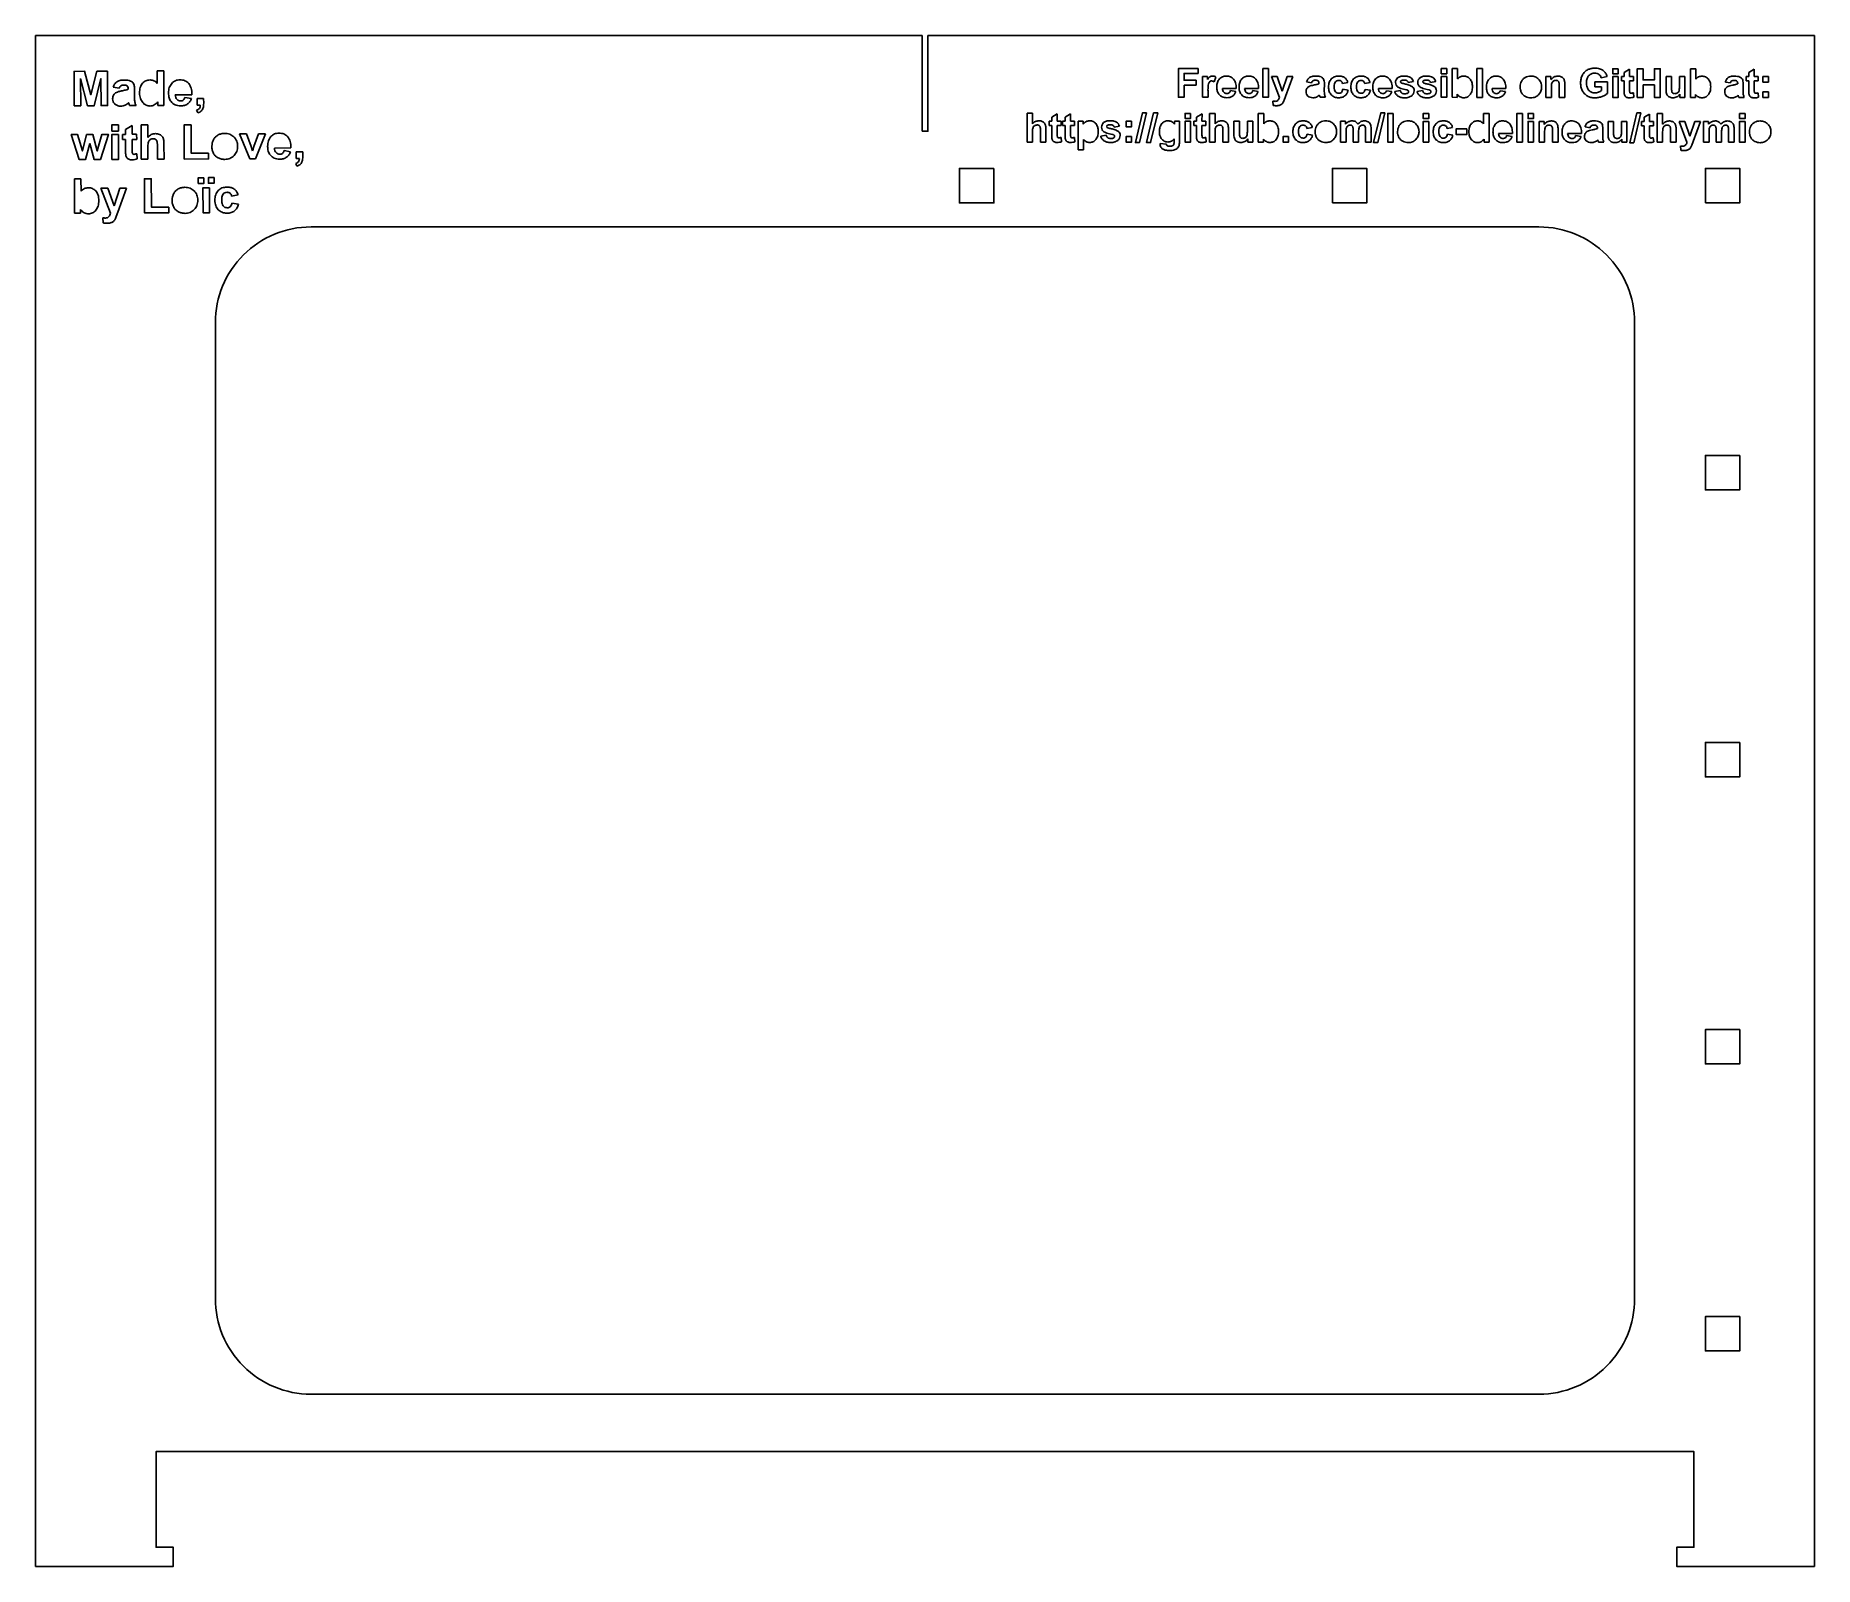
# Model space of a CAD drawing. Header units: millimetres. Extents: x -64 to 866, y -10 to 790.
import ezdxf

# ---------------------------------------------------------------- set-up
doc = ezdxf.new("R2010")
doc.units = ezdxf.units.MM
doc.layers.get('0').update_dxf_attribs({"linetype": 'CONTINUOUS'})

msp = doc.modelspace()

# ---------------------------------------------------------------- linework, layer by layer
for p, q in [((676.59, 757.74), (676.6, 772.74)), ((676.6, 772.74), (679.47, 772.73)), ((679.47, 772.73), (679.47, 767.33)), ((766.49, 770.74), (769.38, 772.41)), ((769.38, 772.41), (769.38, 768.58)), ((801.15, 757.7), (801.15, 772.7)), ((801.15, 772.7), (804.02, 772.7)), ((804.02, 772.7), (804.02, 767.3)), ((831.68, 770.72), (834.57, 772.4)), ((834.57, 772.4), (834.57, 768.56)), ((-20.27, 762.48), (-23.4, 763.03)), ((-0.39, 771.51), (3.06, 771.53)), ((-0.36, 765.03), (-0.39, 771.51)), ((3.06, 771.53), (3.14, 753.53)), ((546.08, 757.77), (546.09, 768.64)), ((546.09, 768.64), (548.76, 768.64)), ((548.76, 768.64), (548.76, 767.09)), ((553.13, 768.34), (552.24, 765.83)), ((586.26, 757.73), (582.13, 768.63)), ((582.13, 768.63), (585.19, 768.63)), ((585.19, 768.63), (587.79, 760.91)), ((587.79, 760.91), (590.33, 768.63)), ((593.31, 768.62), (589.47, 758.17)), ((590.33, 768.63), (593.31, 768.62)), ((603.12, 765.31), (600.51, 765.78)), ((606.97, 764.85), (606.97, 765.13)), ((609.79, 764.68), (609.76, 761.32)), ((622.1, 765.4), (619.26, 764.89)), ((633.75, 765.4), (630.92, 764.89)), ((656.36, 765.98), (653.64, 765.48)), ((668.01, 765.97), (665.3, 765.47)), ((725.59, 757.72), (725.6, 768.59)), ((725.6, 768.59), (728.27, 768.59)), ((728.27, 768.59), (728.27, 766.99)), ((728.47, 762.64), (728.47, 757.72)), ((732.62, 757.72), (732.62, 763.27)), ((735.5, 764.47), (735.5, 757.72)), ((751.24, 763.23), (751.24, 765.76)), ((751.24, 765.76), (757.76, 765.76)), ((754.7, 763.23), (751.24, 763.23)), ((757.57, 768.56), (754.56, 768)), ((754.7, 761.33), (754.7, 763.23)), ((757.76, 765.76), (757.76, 759.78)), ((765.17, 766.29), (765.17, 768.58)), ((765.17, 768.58), (766.49, 768.58)), ((766.49, 766.28), (765.17, 766.29)), ((766.49, 768.58), (766.49, 770.74)), ((766.49, 761.55), (766.49, 766.28)), ((769.38, 768.58), (771.34, 768.58)), ((771.34, 766.28), (769.38, 766.28)), ((769.38, 766.28), (769.38, 761.9)), ((771.34, 768.58), (771.34, 766.28)), ((788.41, 761.69), (788.41, 768.57)), ((788.41, 768.57), (791.28, 768.57)), ((791.28, 768.57), (791.28, 763.58)), ((795.42, 763.98), (795.42, 768.57)), ((795.42, 768.57), (798.29, 768.57)), ((798.29, 768.57), (798.29, 757.7)), ((822.04, 765.25), (819.43, 765.72)), ((825.89, 764.78), (825.89, 765.07)), ((828.71, 764.62), (828.68, 761.26)), ((830.36, 766.27), (830.36, 768.56)), ((830.36, 768.56), (831.68, 768.56)), ((831.68, 766.27), (830.36, 766.27)), ((831.68, 768.56), (831.68, 770.72)), ((831.68, 761.53), (831.68, 766.27)), ((834.57, 766.27), (834.56, 761.89)), ((834.57, 768.56), (836.53, 768.56)), ((836.53, 766.27), (834.57, 766.27)), ((836.53, 768.56), (836.53, 766.27)), ((-15.65, 761.95), (-15.65, 762.3)), ((-11.47, 753.46), (-14.88, 753.45)), ((-12.26, 761.77), (-12.28, 757.74)), ((-0.06, 753.51), (-0.07, 755.43)), ((3.14, 753.53), (-0.06, 753.51)), ((17.69, 759.12), (9.05, 759.08)), ((14.07, 757.73), (17.51, 757.17)), ((20.42, 757.06), (23.87, 757.07)), ((20.44, 753.61), (20.42, 757.06)), ((22.11, 753.62), (20.44, 753.61)), ((23.87, 757.07), (23.89, 754.61)), ((548.96, 757.77), (546.08, 757.77)), ((548.96, 761.13), (548.96, 757.77)), ((563.67, 762.37), (556.47, 762.37)), ((560.66, 761.23), (563.52, 760.74)), ((575.33, 762.37), (568.12, 762.37)), ((572.31, 761.22), (575.17, 760.74)), ((583.08, 753.52), (582.83, 755.78)), ((589.47, 758.17), (588.78, 756.28)), ((610.41, 757.75), (607.57, 757.75)), ((619.42, 761.92), (622.24, 761.43)), ((631.07, 761.91), (633.9, 761.43)), ((645.24, 762.35), (638.04, 762.35)), ((642.22, 761.2), (645.09, 760.72)), ((646.57, 760.84), (649.46, 761.28)), ((658.23, 760.84), (661.11, 761.28)), ((679.26, 757.73), (676.59, 757.74)), ((679.26, 759.33), (679.26, 757.73)), ((704.65, 762.33), (697.45, 762.33)), ((701.63, 761.19), (704.5, 760.71)), ((728.47, 757.72), (725.59, 757.72)), ((735.5, 757.72), (732.62, 757.72)), ((771.33, 760.12), (771.58, 757.89)), ((795.62, 757.7), (795.62, 759.33)), ((798.29, 757.7), (795.62, 757.7)), ((803.82, 757.7), (801.15, 757.7)), ((803.82, 759.3), (803.82, 757.7)), ((829.33, 757.69), (826.49, 757.69)), ((836.52, 760.11), (836.76, 757.88)), ((20.85, 749.59), (20.17, 751.02)), ((454.33, 734.39), (454.33, 749.39)), ((454.33, 749.39), (457.21, 749.38)), ((457.21, 749.38), (457.21, 743.87)), ((465.95, 742.96), (465.95, 745.25)), ((465.95, 745.25), (467.27, 745.25)), ((467.27, 745.25), (467.28, 747.41)), ((467.28, 747.41), (470.16, 749.08)), ((470.16, 749.08), (470.16, 745.25)), ((470.16, 745.25), (472.12, 745.25)), ((472.12, 745.25), (472.12, 742.96)), ((472.93, 742.95), (472.93, 745.25)), ((472.93, 745.25), (474.25, 745.25)), ((474.25, 747.41), (477.14, 749.08)), ((474.25, 745.25), (474.25, 747.41)), ((477.14, 749.08), (477.14, 745.25)), ((477.14, 745.25), (479.1, 745.25)), ((479.1, 745.25), (479.1, 742.95)), ((481.01, 730.24), (481.02, 745.24)), ((481.02, 745.24), (483.7, 745.24)), ((483.7, 745.24), (483.7, 743.65)), ((531.44, 743.71), (531.44, 745.23)), ((531.44, 745.23), (534.13, 745.23)), ((534.13, 745.23), (534.13, 735.48)), ((541.61, 742.94), (541.61, 745.23)), ((541.61, 745.23), (542.93, 745.23)), ((542.93, 747.39), (545.82, 749.06)), ((542.93, 745.23), (542.93, 747.39)), ((545.82, 749.06), (545.81, 745.23)), ((545.81, 745.23), (547.78, 745.23)), ((547.78, 745.23), (547.78, 742.93)), ((549.76, 734.36), (549.77, 749.36)), ((549.77, 749.36), (552.64, 749.36)), ((552.64, 749.36), (552.64, 743.84)), ((562.51, 738.35), (562.51, 745.22)), ((562.51, 745.22), (565.39, 745.22)), ((565.39, 745.22), (565.39, 740.23)), ((569.52, 740.64), (569.52, 745.22)), ((569.52, 745.22), (572.4, 745.22)), ((572.4, 745.22), (572.39, 734.35)), ((575.25, 734.35), (575.25, 749.35)), ((575.25, 749.35), (578.13, 749.35)), ((578.13, 749.35), (578.13, 743.95)), ((618.23, 734.34), (618.24, 745.21)), ((618.24, 745.21), (620.89, 745.21)), ((620.89, 745.21), (620.89, 743.72)), ((693.07, 749.32), (695.95, 749.32)), ((693.07, 743.92), (693.07, 749.32)), ((695.95, 749.32), (695.94, 734.32)), ((722.06, 734.31), (722.06, 745.18)), ((722.06, 745.18), (724.73, 745.18)), ((724.73, 745.18), (724.73, 743.58)), ((758.13, 738.29), (758.13, 745.17)), ((758.13, 745.17), (761, 745.17)), ((761, 745.17), (761, 740.17)), ((765.13, 740.58), (765.14, 745.17)), ((765.14, 745.17), (768.01, 745.17)), ((768.01, 745.17), (768.01, 734.3)), ((775.62, 742.87), (775.62, 745.16)), ((775.62, 745.16), (776.94, 745.16)), ((776.94, 747.32), (779.83, 749)), ((776.94, 745.16), (776.94, 747.32)), ((779.83, 749), (779.83, 745.16)), ((779.83, 745.16), (781.79, 745.16)), ((781.79, 745.16), (781.79, 742.87)), ((783.78, 734.3), (783.78, 749.3)), ((783.78, 749.3), (786.65, 749.29)), ((786.65, 749.29), (786.65, 743.78)), ((799.36, 734.26), (795.23, 745.16)), ((795.23, 745.16), (798.29, 745.16)), ((798.29, 745.16), (800.88, 737.44)), ((800.88, 737.44), (803.42, 745.16)), ((806.4, 745.16), (802.56, 734.7)), ((803.42, 745.16), (806.4, 745.16)), ((808.03, 734.29), (808.03, 745.15)), ((808.03, 745.15), (810.68, 745.15)), ((810.68, 745.15), (810.68, 743.67)), ((-18.55, 735.63), (-18.56, 738.38)), ((-18.56, 738.38), (-16.98, 738.38)), ((-16.96, 735.63), (-18.55, 735.63)), ((-16.99, 740.97), (-13.53, 743)), ((-16.98, 738.38), (-16.99, 740.97)), ((-16.94, 729.95), (-16.96, 735.63)), ((-13.53, 743), (-13.51, 738.4)), ((-13.51, 738.4), (-11.16, 738.41)), ((-11.14, 735.66), (-13.5, 735.65)), ((-13.5, 735.65), (-13.48, 730.39)), ((-11.16, 738.41), (-11.14, 735.66)), ((-8.8, 743.38), (-5.35, 743.4)), ((-8.71, 725.38), (-8.8, 743.38)), ((-5.35, 743.4), (-5.32, 736.78)), ((42.63, 738.66), (46.26, 738.67)), ((47.95, 725.64), (42.63, 738.66)), ((46.26, 738.67), (48.74, 732.03)), ((50.18, 732.04), (52.63, 738.7)), ((56.18, 738.72), (51.06, 725.66)), ((52.63, 738.7), (56.18, 738.72)), ((457.2, 739.83), (457.2, 734.38)), ((461.35, 734.38), (461.35, 740.12)), ((464.22, 740.76), (464.22, 734.38)), ((467.27, 742.96), (465.95, 742.96)), ((467.27, 738.22), (467.27, 742.96)), ((472.12, 742.96), (470.16, 742.96)), ((470.16, 742.96), (470.16, 738.58)), ((472.11, 736.8), (472.36, 734.56)), ((474.25, 742.95), (472.93, 742.95)), ((474.25, 738.22), (474.25, 742.95)), ((479.1, 742.95), (477.14, 742.95)), ((477.14, 742.95), (477.14, 738.57)), ((479.09, 736.79), (479.33, 734.56)), ((483.89, 735.72), (483.89, 730.24)), ((492.88, 737.48), (495.77, 737.91)), ((502.67, 742.61), (499.95, 742.11)), ((531.25, 734.54), (531.25, 736.12)), ((542.93, 742.94), (541.61, 742.94)), ((542.93, 738.2), (542.93, 742.94)), ((547.78, 742.93), (545.81, 742.93)), ((545.81, 742.93), (545.81, 738.56)), ((547.77, 736.77), (548.01, 734.54)), ((552.64, 739.8), (552.64, 734.36)), ((556.78, 734.36), (556.78, 740.1)), ((559.66, 740.73), (559.66, 734.36)), ((569.72, 734.35), (569.72, 735.98)), ((577.92, 735.95), (577.92, 734.35)), ((603.47, 742), (600.64, 741.49)), ((600.79, 738.51), (603.61, 738.03)), ((621.11, 739.62), (621.11, 734.34)), ((624.8, 734.34), (624.8, 740.29)), ((627.68, 739.56), (627.68, 734.34)), ((631.34, 734.34), (631.34, 740.55)), ((634.22, 741.28), (634.22, 734.34)), ((676.82, 741.98), (673.99, 741.47)), ((674.14, 738.49), (676.97, 738.01)), ((693.27, 734.32), (693.27, 735.92)), ((708.09, 738.92), (700.89, 738.92)), ((705.07, 737.78), (707.94, 737.29)), ((724.93, 739.23), (724.93, 734.31)), ((729.09, 734.31), (729.09, 739.86)), ((731.96, 741.06), (731.96, 734.31)), ((744.19, 738.91), (736.99, 738.91)), ((741.17, 737.77), (744.04, 737.28)), ((748.68, 741.86), (746.07, 742.33)), ((752.53, 741.39), (752.53, 741.68)), ((755.35, 741.23), (755.32, 737.87)), ((765.34, 734.3), (765.34, 735.93)), ((776.94, 742.87), (775.62, 742.87)), ((776.94, 738.13), (776.94, 742.87)), ((781.79, 742.87), (779.83, 742.87)), ((779.83, 742.87), (779.83, 738.49)), ((781.78, 736.71), (782.03, 734.48)), ((786.65, 739.74), (786.65, 734.29)), ((790.79, 734.29), (790.8, 740.03)), ((793.67, 740.67), (793.67, 734.29)), ((810.9, 739.57), (810.9, 734.29)), ((814.59, 734.29), (814.6, 740.24)), ((817.47, 739.5), (817.47, 734.29)), ((821.13, 734.28), (821.13, 740.5)), ((824.01, 741.23), (824.01, 734.28)), ((-11.12, 728.27), (-10.82, 725.59)), ((-5.29, 731.93), (-5.26, 725.4)), ((-0.29, 725.42), (-0.32, 732.31)), ((3.16, 725.44), (-0.29, 725.42)), ((3.12, 733.09), (3.16, 725.44)), ((51.06, 725.66), (47.95, 725.64)), ((48.74, 732.03), (49.46, 729.81)), ((69.5, 731.26), (60.85, 731.23)), ((65.88, 729.87), (69.32, 729.31)), ((72.23, 729.2), (75.68, 729.22)), ((72.25, 725.75), (72.23, 729.2)), ((73.92, 725.76), (72.25, 725.75)), ((75.68, 729.22), (75.69, 726.75)), ((457.2, 734.38), (454.33, 734.39)), ((464.22, 734.38), (461.35, 734.38)), ((483.89, 730.24), (481.01, 730.24)), ((523.9, 733.65), (527.19, 733.25)), ((552.64, 734.36), (549.76, 734.36)), ((559.66, 734.36), (556.78, 734.36)), ((572.39, 734.35), (569.72, 734.35)), ((577.92, 734.35), (575.25, 734.35)), ((621.11, 734.34), (618.23, 734.34)), ((627.68, 734.34), (624.8, 734.34)), ((634.22, 734.34), (631.34, 734.34)), ((695.94, 734.32), (693.27, 734.32)), ((724.93, 734.31), (722.06, 734.31)), ((731.96, 734.31), (729.09, 734.31)), ((755.98, 734.3), (753.13, 734.3)), ((768.01, 734.3), (765.34, 734.3)), ((786.65, 734.29), (783.78, 734.3)), ((793.67, 734.29), (790.79, 734.29)), ((796.18, 730.06), (795.92, 732.31)), ((802.56, 734.7), (801.88, 732.81)), ((810.9, 734.29), (808.03, 734.29)), ((817.47, 734.29), (814.59, 734.29)), ((824.01, 734.28), (821.13, 734.28)), ((-5.26, 725.4), (-8.71, 725.38)), ((72.66, 721.74), (71.98, 723.16)), ((-43.72, 715.13), (-40.27, 715.14)), ((-43.64, 697.13), (-43.72, 715.13)), ((-40.27, 715.14), (-40.24, 708.66)), ((-29.83, 710.23), (-26.15, 710.25)), ((-24.81, 697.18), (-29.83, 710.23)), ((-26.15, 710.25), (-22.99, 701)), ((-22.99, 701), (-19.99, 710.28)), ((-16.42, 710.29), (-20.96, 697.72)), ((-19.99, 710.28), (-16.42, 710.29)), ((-40.44, 699.06), (-40.44, 697.14)), ((-20.96, 697.72), (-21.78, 695.45)), ((41.87, 706.7), (38.47, 706.07)), ((38.67, 702.5), (42.07, 701.94)), ((-40.44, 697.14), (-43.64, 697.13)), ((-28.6, 692.11), (-28.92, 694.81))]:
    msp.add_line(p, q)
for points in [[(399.5, 740), (399.5, 790), (-64, 790), (-64, -10), (8, -10), (8, 0), (-1, 0), (-1, 50), (803, 50), (803, 0), (794, 0), (794, -10), (866, -10), (866, 790), (402.5, 790), (402.5, 740)], [(536.48, 764.15), (536.48, 757.77), (533.45, 757.77), (533.45, 772.77), (543.73, 772.77), (543.73, 770.23), (536.48, 770.24), (536.48, 766.69), (542.74, 766.68), (542.74, 764.15)], [(580.55, 772.76), (580.55, 757.76), (577.67, 757.76), (577.67, 772.76)], [(673.77, 772.74), (673.77, 770.08), (670.9, 770.08), (670.9, 772.74)], [(692.39, 772.73), (692.39, 757.73), (689.52, 757.73), (689.52, 772.73)], [(763.41, 772.71), (763.41, 770.05), (760.54, 770.05), (760.54, 772.71)], [(776.4, 764.27), (776.39, 757.71), (773.37, 757.71), (773.37, 772.71), (776.4, 772.71), (776.4, 766.8), (782.33, 766.8), (782.33, 772.71), (785.36, 772.71), (785.36, 757.71), (782.33, 757.71), (782.33, 764.26)], [(-40.46, 767.5), (-40.4, 753.33), (-43.77, 753.31), (-43.86, 771.31), (-38.42, 771.34), (-35.1, 759.08), (-31.92, 771.37), (-26.47, 771.39), (-26.39, 753.39), (-29.77, 753.38), (-29.83, 767.55), (-33.34, 753.36), (-36.84, 753.35)], [(673.77, 768.6), (673.77, 757.74), (670.89, 757.74), (670.9, 768.6)], [(763.41, 768.58), (763.41, 757.71), (760.54, 757.71), (760.54, 768.58)], [(841.95, 768.56), (841.95, 765.68), (839.08, 765.68), (839.08, 768.56)], [(841.95, 760.56), (841.95, 757.69), (839.08, 757.69), (839.08, 760.57)], [(508.98, 745.24), (508.98, 742.36), (506.1, 742.36), (506.1, 745.24)], [(516.87, 749.62), (513.11, 734.11), (510.99, 734.11), (514.71, 749.62)], [(522.69, 749.62), (518.93, 734.11), (516.81, 734.11), (520.53, 749.62)], [(539.85, 749.36), (539.85, 746.7), (536.97, 746.7), (536.98, 749.36)], [(539.85, 745.23), (539.85, 734.36), (536.97, 734.36), (536.97, 745.23)], [(641.42, 749.59), (637.66, 734.08), (635.55, 734.08), (639.26, 749.59)], [(645.78, 749.33), (645.78, 734.33), (642.9, 734.33), (642.91, 749.33)], [(664.4, 745.19), (664.4, 734.33), (661.52, 734.33), (661.53, 745.19)], [(664.4, 749.33), (664.4, 746.67), (661.53, 746.67), (661.53, 749.33)], [(713.31, 749.31), (713.31, 734.31), (710.43, 734.32), (710.44, 749.32)], [(719.13, 749.31), (719.13, 746.65), (716.26, 746.65), (716.26, 749.31)], [(719.13, 745.18), (719.13, 734.31), (716.26, 734.31), (716.26, 745.18)], [(775.33, 749.55), (771.57, 734.04), (769.45, 734.04), (773.17, 749.55)], [(829.75, 745.15), (829.75, 734.28), (826.87, 734.28), (826.88, 745.15)], [(829.75, 749.28), (829.75, 746.62), (826.88, 746.62), (826.88, 749.28)], [(-35.67, 733.64), (-37.84, 725.25), (-41.19, 725.23), (-45.38, 738.25), (-42.02, 738.27), (-39.54, 729.73), (-37.33, 738.29), (-34.01, 738.31), (-31.79, 729.77), (-29.34, 738.33), (-25.94, 738.34), (-30.07, 725.28), (-33.38, 725.27)], [(-20.69, 743.33), (-20.68, 740.13), (-24.13, 740.12), (-24.14, 743.31)], [(-20.67, 738.37), (-20.61, 725.33), (-24.06, 725.31), (-24.12, 738.35)], [(26.42, 728.58), (26.44, 725.54), (13.77, 725.48), (13.68, 743.34), (17.32, 743.35), (17.39, 728.53)], [(508.98, 737.25), (508.98, 734.37), (506.1, 734.37), (506.1, 737.25)], [(591.05, 737.22), (591.05, 734.35), (588.17, 734.35), (588.17, 737.22)], [(684.32, 741.2), (684.32, 738.32), (678.67, 738.32), (678.68, 741.2)], [(436.99, 720.58), (436.99, 702.58), (418.99, 702.58), (418.99, 720.58)], [(613.99, 702.58), (613.99, 720.58), (631.99, 720.58), (631.99, 702.58)], [(808.99, 702.58), (808.99, 720.58), (826.99, 720.58), (826.99, 702.58)], [(5.62, 700.39), (5.63, 697.35), (-7.04, 697.3), (-7.12, 715.15), (-3.49, 715.17), (-3.42, 700.35)], [(24.04, 715.75), (24.05, 712.79), (21.09, 712.77), (21.08, 715.73)], [(26.95, 710.49), (27.01, 697.45), (23.56, 697.44), (23.5, 710.48)], [(29.33, 715.77), (29.34, 712.81), (26.37, 712.8), (26.36, 715.76)], [(826.99, 570.58), (826.99, 552.58), (808.99, 552.58), (808.99, 570.58)], [(826.99, 420.58), (826.99, 402.58), (808.99, 402.58), (808.99, 420.58)], [(826.99, 270.58), (826.99, 252.58), (808.99, 252.58), (808.99, 270.58)], [(826.99, 120.58), (826.99, 102.58), (808.99, 102.58), (808.99, 120.58)]]:
    msp.add_lwpolyline(points, close=True)
msp.add_lwpolyline([(80, 690), (722, 690, -0.414214), (772, 640), (772, 130, -0.414214), (722, 80), (80, 80, -0.414214), (30, 130), (30, 640, -0.414214)], format="xyb", close=True)
for points, knots in [([(744.72, 769.43), (745.09, 770), (745.83, 771.16), (747, 771.87), (747.6, 772.22)], [0, 0, 0, 0, 0.2013145, 0.4056589, 0.4056589, 0.4056589, 0.4056589]), ([(747.6, 772.22), (748.13, 772.44), (749.28, 772.91), (750.52, 772.95), (751.19, 772.97)], [0, 0, 0, 0, 0.1713355, 0.3694412, 0.3694412, 0.3694412, 0.3694412]), ([(751.19, 772.97), (752.04, 772.94), (753.59, 772.89), (754.94, 772.14), (755.55, 771.8)], [0, 0, 0, 0, 0.2504785, 0.4576631, 0.4576631, 0.4576631, 0.4576631]), ([(-23.4, 763.03), (-23.21, 763.61), (-22.85, 764.71), (-22, 765.48), (-21.6, 765.84)], [0, 0, 0, 0, 0.1795249, 0.3388889, 0.3388889, 0.3388889, 0.3388889]), ([(-21.6, 765.84), (-21.07, 766.11), (-19.88, 766.72), (-18.53, 766.75), (-17.77, 766.77)], [0, 0, 0, 0, 0.1741204, 0.3981263, 0.3981263, 0.3981263, 0.3981263]), ([(-19.44, 763.76), (-19.61, 763.6), (-19.98, 763.24), (-20.17, 762.75), (-20.27, 762.48)], [0, 0, 0, 0, 0.0683008, 0.153838, 0.153838, 0.153838, 0.153838]), ([(-18, 764.13), (-18.28, 764.12), (-18.79, 764.1), (-19.24, 763.86), (-19.44, 763.76)], [0, 0, 0, 0, 0.0824563, 0.1498708, 0.1498708, 0.1498708, 0.1498708]), ([(-16.15, 763.71), (-16.38, 763.83), (-16.96, 764.13), (-17.61, 764.13), (-18, 764.13)], [0, 0, 0, 0, 0.0776991, 0.1926831, 0.1926831, 0.1926831, 0.1926831]), ([(-17.77, 766.77), (-17.09, 766.77), (-15.91, 766.76), (-14.8, 766.39), (-14.33, 766.24)], [0, 0, 0, 0, 0.201827, 0.3500334, 0.3500334, 0.3500334, 0.3500334]), ([(-15.65, 762.3), (-15.66, 762.59), (-15.68, 763.12), (-16, 763.53), (-16.15, 763.71)], [0, 0, 0, 0, 0.0860609, 0.1536199, 0.1536199, 0.1536199, 0.1536199]), ([(-14.33, 766.24), (-13.99, 766.06), (-13.35, 765.72), (-12.93, 765.13), (-12.73, 764.86)], [0, 0, 0, 0, 0.1144777, 0.2136207, 0.2136207, 0.2136207, 0.2136207]), ([(-12.73, 764.86), (-12.6, 764.46), (-12.26, 763.47), (-12.26, 762.41), (-12.26, 761.77)], [0, 0, 0, 0, 0.1241524, 0.314048, 0.314048, 0.314048, 0.314048]), ([(-9.62, 760.04), (-9.59, 761.04), (-9.53, 762.87), (-8.54, 764.4), (-8.09, 765.09)], [0, 0, 0, 0, 0.2943562, 0.5367037, 0.5367037, 0.5367037, 0.5367037]), ([(-8.09, 765.09), (-7.53, 765.59), (-6.42, 766.61), (-4.91, 766.76), (-4.15, 766.83)], [0, 0, 0, 0, 0.2188431, 0.4407084, 0.4407084, 0.4407084, 0.4407084]), ([(-4.15, 766.83), (-3.44, 766.75), (-1.98, 766.58), (-0.91, 765.56), (-0.36, 765.03)], [0, 0, 0, 0, 0.2088213, 0.4301203, 0.4301203, 0.4301203, 0.4301203]), ([(5.5, 759.96), (5.55, 760.96), (5.63, 762.82), (6.69, 764.34), (7.18, 765.05)], [0, 0, 0, 0, 0.2920887, 0.545036, 0.545036, 0.545036, 0.545036]), ([(7.18, 765.05), (7.78, 765.58), (9, 766.67), (10.63, 766.82), (11.45, 766.9)], [0, 0, 0, 0, 0.2361333, 0.4772061, 0.4772061, 0.4772061, 0.4772061]), ([(11.45, 766.9), (12.36, 766.84), (14.11, 766.72), (15.42, 765.56), (16.05, 765)], [0, 0, 0, 0, 0.2646959, 0.5103258, 0.5103258, 0.5103258, 0.5103258]), ([(16.05, 765), (16.54, 764.21), (17.65, 762.42), (17.68, 760.31), (17.69, 759.12)], [0, 0, 0, 0, 0.2731892, 0.6205956, 0.6205956, 0.6205956, 0.6205956]), ([(548.76, 767.09), (548.96, 767.41), (549.3, 767.95), (549.79, 768.36), (549.99, 768.53)], [0, 0, 0, 0, 0.1117334, 0.1907563, 0.1907563, 0.1907563, 0.1907563]), ([(549.2, 764.77), (549.13, 764.32), (548.95, 763.12), (548.95, 761.89), (548.96, 761.13)], [0, 0, 0, 0, 0.135753, 0.3655384, 0.3655384, 0.3655384, 0.3655384]), ([(549.86, 765.97), (549.73, 765.82), (549.41, 765.48), (549.28, 765.03), (549.2, 764.77)], [0, 0, 0, 0, 0.0598637, 0.1387427, 0.1387427, 0.1387427, 0.1387427]), ([(550.89, 766.3), (550.69, 766.29), (550.32, 766.27), (550.01, 766.07), (549.86, 765.97)], [0, 0, 0, 0, 0.0563795, 0.1091947, 0.1091947, 0.1091947, 0.1091947]), ([(549.99, 768.53), (550.18, 768.64), (550.57, 768.84), (551.01, 768.87), (551.23, 768.88)], [0, 0, 0, 0, 0.0640089, 0.130449, 0.130449, 0.130449, 0.130449]), ([(552.24, 765.83), (552.01, 765.97), (551.59, 766.22), (551.11, 766.28), (550.89, 766.3)], [0, 0, 0, 0, 0.078476, 0.1445058, 0.1445058, 0.1445058, 0.1445058]), ([(551.23, 768.88), (551.56, 768.86), (552.23, 768.81), (552.82, 768.5), (553.13, 768.34)], [0, 0, 0, 0, 0.0973839, 0.1987553, 0.1987553, 0.1987553, 0.1987553]), ([(553.52, 763.12), (553.56, 763.95), (553.64, 765.5), (554.53, 766.76), (554.94, 767.35)], [0, 0, 0, 0, 0.2434073, 0.454197, 0.454197, 0.454197, 0.454197]), ([(554.6, 759.38), (554.28, 759.92), (553.62, 761.08), (553.56, 762.41), (553.52, 763.12)], [0, 0, 0, 0, 0.1861465, 0.3945692, 0.3945692, 0.3945692, 0.3945692]), ([(554.94, 767.35), (555.44, 767.8), (556.46, 768.7), (557.82, 768.82), (558.51, 768.88)], [0, 0, 0, 0, 0.196778, 0.3976713, 0.3976713, 0.3976713, 0.3976713]), ([(558.51, 768.88), (559.26, 768.82), (560.72, 768.71), (561.81, 767.74), (562.34, 767.28)], [0, 0, 0, 0, 0.2205792, 0.4252719, 0.4252719, 0.4252719, 0.4252719]), ([(562.34, 767.28), (562.74, 766.62), (563.66, 765.12), (563.67, 763.36), (563.67, 762.37)], [0, 0, 0, 0, 0.2276578, 0.5171632, 0.5171632, 0.5171632, 0.5171632]), ([(565.18, 763.12), (565.22, 763.95), (565.29, 765.5), (566.18, 766.76), (566.59, 767.35)], [0, 0, 0, 0, 0.2434073, 0.4541965, 0.4541965, 0.4541965, 0.4541965]), ([(566.25, 759.37), (565.94, 759.92), (565.28, 761.08), (565.21, 762.41), (565.18, 763.12)], [0, 0, 0, 0, 0.1861465, 0.3945692, 0.3945692, 0.3945692, 0.3945692]), ([(566.59, 767.35), (567.1, 767.79), (568.12, 768.69), (569.48, 768.82), (570.16, 768.88)], [0, 0, 0, 0, 0.196778, 0.3976713, 0.3976713, 0.3976713, 0.3976713]), ([(570.16, 768.88), (570.92, 768.82), (572.38, 768.71), (573.47, 767.74), (573.99, 767.27)], [0, 0, 0, 0, 0.2205801, 0.4252729, 0.4252729, 0.4252729, 0.4252729]), ([(573.99, 767.27), (574.39, 766.62), (575.31, 765.12), (575.32, 763.36), (575.33, 762.37)], [0, 0, 0, 0, 0.2276574, 0.5171628, 0.5171628, 0.5171628, 0.5171628]), ([(600.51, 765.78), (600.67, 766.26), (600.98, 767.17), (601.69, 767.81), (602.02, 768.11)], [0, 0, 0, 0, 0.1496039, 0.2824071, 0.2824071, 0.2824071, 0.2824071]), ([(600.65, 762.37), (600.82, 762.59), (601.14, 763.05), (601.64, 763.33), (601.89, 763.47)], [0, 0, 0, 0, 0.0827469, 0.16735, 0.16735, 0.16735, 0.16735]), ([(601.89, 763.47), (602.21, 763.6), (602.95, 763.9), (603.73, 764.05), (604.17, 764.14)], [0, 0, 0, 0, 0.1032742, 0.2387519, 0.2387519, 0.2387519, 0.2387519]), ([(602.02, 768.11), (602.46, 768.33), (603.46, 768.83), (604.59, 768.85), (605.22, 768.87)], [0, 0, 0, 0, 0.1451015, 0.3317708, 0.3317708, 0.3317708, 0.3317708]), ([(603.82, 766.37), (603.67, 766.23), (603.36, 765.94), (603.2, 765.53), (603.12, 765.31)], [0, 0, 0, 0, 0.0569174, 0.1281981, 0.1281981, 0.1281981, 0.1281981]), ([(605.01, 766.67), (604.78, 766.66), (604.36, 766.65), (603.98, 766.45), (603.82, 766.37)], [0, 0, 0, 0, 0.0687139, 0.1248934, 0.1248934, 0.1248934, 0.1248934]), ([(604.17, 764.14), (604.75, 764.25), (605.69, 764.42), (606.61, 764.73), (606.97, 764.85)], [0, 0, 0, 0, 0.1744951, 0.2884073, 0.2884073, 0.2884073, 0.2884073]), ([(606.56, 766.31), (606.36, 766.42), (605.88, 766.67), (605.34, 766.67), (605.01, 766.67)], [0, 0, 0, 0, 0.0647479, 0.1605683, 0.1605683, 0.1605683, 0.1605683]), ([(605.22, 768.87), (605.78, 768.86), (606.76, 768.85), (607.69, 768.54), (608.08, 768.41)], [0, 0, 0, 0, 0.1681904, 0.2916958, 0.2916958, 0.2916958, 0.2916958]), ([(606.97, 765.13), (606.96, 765.38), (606.95, 765.82), (606.68, 766.16), (606.56, 766.31)], [0, 0, 0, 0, 0.0717177, 0.1280164, 0.1280164, 0.1280164, 0.1280164]), ([(608.08, 768.41), (608.37, 768.26), (608.9, 767.97), (609.25, 767.48), (609.41, 767.25)], [0, 0, 0, 0, 0.0953979, 0.1780174, 0.1780174, 0.1780174, 0.1780174]), ([(609.41, 767.25), (609.52, 766.93), (609.8, 766.09), (609.79, 765.21), (609.79, 764.68)], [0, 0, 0, 0, 0.1034599, 0.2617062, 0.2617062, 0.2617062, 0.2617062]), ([(611.99, 763.18), (612.03, 764), (612.1, 765.54), (613, 766.79), (613.41, 767.37)], [0, 0, 0, 0, 0.2419264, 0.4508982, 0.4508982, 0.4508982, 0.4508982]), ([(613.41, 759.01), (612.99, 759.59), (612.11, 760.83), (612.03, 762.36), (611.99, 763.18)], [0, 0, 0, 0, 0.2084472, 0.4482038, 0.4482038, 0.4482038, 0.4482038]), ([(613.41, 767.37), (613.95, 767.8), (615.06, 768.72), (616.51, 768.81), (617.26, 768.86)], [0, 0, 0, 0, 0.2015592, 0.4221932, 0.4221932, 0.4221932, 0.4221932]), ([(615.59, 765.86), (615.4, 765.54), (614.96, 764.78), (614.95, 763.89), (614.95, 763.38)], [0, 0, 0, 0, 0.1101159, 0.2599734, 0.2599734, 0.2599734, 0.2599734]), ([(614.95, 763.38), (614.95, 762.82), (614.96, 761.85), (615.41, 761), (615.6, 760.65)], [0, 0, 0, 0, 0.1657873, 0.2844563, 0.2844563, 0.2844563, 0.2844563]), ([(617.3, 766.6), (616.96, 766.57), (616.31, 766.52), (615.82, 766.08), (615.59, 765.86)], [0, 0, 0, 0, 0.0983281, 0.1915677, 0.1915677, 0.1915677, 0.1915677]), ([(617.26, 768.86), (617.87, 768.84), (618.99, 768.8), (619.97, 768.26), (620.42, 768.01)], [0, 0, 0, 0, 0.1794393, 0.3311289, 0.3311289, 0.3311289, 0.3311289]), ([(618.62, 766.17), (618.43, 766.3), (618.03, 766.56), (617.55, 766.59), (617.3, 766.6)], [0, 0, 0, 0, 0.0665226, 0.140592, 0.140592, 0.140592, 0.140592]), ([(619.26, 764.89), (619.21, 765.15), (619.1, 765.64), (618.77, 766), (618.62, 766.17)], [0, 0, 0, 0, 0.07803, 0.1457498, 0.1457498, 0.1457498, 0.1457498]), ([(620.42, 768.01), (620.78, 767.67), (621.57, 766.95), (621.91, 765.94), (622.1, 765.4)], [0, 0, 0, 0, 0.1475013, 0.3144123, 0.3144123, 0.3144123, 0.3144123]), ([(623.64, 763.17), (623.68, 764), (623.76, 765.54), (624.65, 766.78), (625.07, 767.36)], [0, 0, 0, 0, 0.2419264, 0.4508982, 0.4508982, 0.4508982, 0.4508982]), ([(625.06, 759.01), (624.65, 759.58), (623.76, 760.83), (623.68, 762.35), (623.64, 763.17)], [0, 0, 0, 0, 0.2084472, 0.4482038, 0.4482038, 0.4482038, 0.4482038]), ([(625.07, 767.36), (625.6, 767.8), (626.72, 768.71), (628.16, 768.81), (628.91, 768.86)], [0, 0, 0, 0, 0.2015592, 0.4221932, 0.4221932, 0.4221932, 0.4221932]), ([(627.24, 765.86), (627.06, 765.53), (626.62, 764.77), (626.61, 763.89), (626.6, 763.38)], [0, 0, 0, 0, 0.1101159, 0.2599734, 0.2599734, 0.2599734, 0.2599734]), ([(626.6, 763.38), (626.6, 762.81), (626.61, 761.85), (627.06, 761), (627.25, 760.64)], [0, 0, 0, 0, 0.1657873, 0.2844563, 0.2844563, 0.2844563, 0.2844563]), ([(628.95, 766.6), (628.62, 766.57), (627.96, 766.52), (627.48, 766.07), (627.24, 765.86)], [0, 0, 0, 0, 0.0983281, 0.1915677, 0.1915677, 0.1915677, 0.1915677]), ([(628.91, 768.86), (629.52, 768.84), (630.64, 768.8), (631.62, 768.25), (632.07, 768)], [0, 0, 0, 0, 0.1794393, 0.3311289, 0.3311289, 0.3311289, 0.3311289]), ([(630.27, 766.17), (630.08, 766.29), (629.68, 766.56), (629.21, 766.59), (628.95, 766.6)], [0, 0, 0, 0, 0.0665226, 0.140592, 0.140592, 0.140592, 0.140592]), ([(630.92, 764.89), (630.86, 765.15), (630.76, 765.63), (630.42, 766), (630.27, 766.17)], [0, 0, 0, 0, 0.07803, 0.1457498, 0.1457498, 0.1457498, 0.1457498]), ([(632.07, 768), (632.44, 767.67), (633.22, 766.95), (633.57, 765.94), (633.75, 765.4)], [0, 0, 0, 0, 0.1475013, 0.3144123, 0.3144123, 0.3144123, 0.3144123]), ([(635.09, 763.1), (635.13, 763.93), (635.21, 765.48), (636.09, 766.74), (636.51, 767.33)], [0, 0, 0, 0, 0.2434075, 0.4541967, 0.4541967, 0.4541967, 0.4541967]), ([(636.17, 759.35), (635.85, 759.9), (635.19, 761.06), (635.13, 762.39), (635.09, 763.1)], [0, 0, 0, 0, 0.1861465, 0.3945692, 0.3945692, 0.3945692, 0.3945692]), ([(636.51, 767.33), (637.01, 767.77), (638.03, 768.68), (639.39, 768.8), (640.08, 768.86)], [0, 0, 0, 0, 0.196778, 0.3976713, 0.3976713, 0.3976713, 0.3976713]), ([(640.08, 768.86), (640.83, 768.8), (642.29, 768.69), (643.38, 767.72), (643.9, 767.25)], [0, 0, 0, 0, 0.2205801, 0.4252713, 0.4252713, 0.4252713, 0.4252713]), ([(643.9, 767.25), (644.31, 766.6), (645.22, 765.1), (645.24, 763.34), (645.24, 762.35)], [0, 0, 0, 0, 0.2276574, 0.517163, 0.517163, 0.517163, 0.517163]), ([(646.97, 765.52), (647.02, 765.97), (647.12, 766.89), (647.76, 767.56), (648.09, 767.89)], [0, 0, 0, 0, 0.1329033, 0.2690606, 0.2690606, 0.2690606, 0.2690606]), ([(648.26, 763.07), (647.89, 763.4), (647.13, 764.04), (647.03, 765.03), (646.97, 765.52)], [0, 0, 0, 0, 0.1428373, 0.2859245, 0.2859245, 0.2859245, 0.2859245]), ([(648.09, 767.89), (648.55, 768.17), (649.61, 768.81), (650.85, 768.84), (651.55, 768.85)], [0, 0, 0, 0, 0.1594709, 0.3645009, 0.3645009, 0.3645009, 0.3645009]), ([(652.67, 761.67), (651.71, 761.87), (650.19, 762.19), (648.78, 762.84), (648.26, 763.07)], [0, 0, 0, 0, 0.2935204, 0.463945, 0.463945, 0.463945, 0.463945]), ([(649.97, 766.47), (649.88, 766.39), (649.69, 766.24), (649.66, 766), (649.64, 765.89)], [0, 0, 0, 0, 0.03564321, 0.0691451, 0.0691451, 0.0691451, 0.0691451]), ([(649.64, 765.89), (649.66, 765.79), (649.69, 765.58), (649.85, 765.44), (649.93, 765.37)], [0, 0, 0, 0, 0.02928264, 0.06133988, 0.06133988, 0.06133988, 0.06133988]), ([(649.93, 765.37), (650.22, 765.24), (651.08, 764.88), (652, 764.68), (652.62, 764.56)], [0, 0, 0, 0, 0.09322, 0.2810179, 0.2810179, 0.2810179, 0.2810179]), ([(651.6, 766.79), (651.27, 766.79), (650.7, 766.78), (650.19, 766.56), (649.97, 766.47)], [0, 0, 0, 0, 0.09778, 0.167212, 0.167212, 0.167212, 0.167212]), ([(651.55, 768.85), (652.21, 768.84), (653.37, 768.83), (654.41, 768.34), (654.86, 768.13)], [0, 0, 0, 0, 0.195253, 0.3427901, 0.3427901, 0.3427901, 0.3427901]), ([(652.98, 766.45), (652.79, 766.55), (652.36, 766.77), (651.87, 766.78), (651.6, 766.79)], [0, 0, 0, 0, 0.0641701, 0.1442974, 0.1442974, 0.1442974, 0.1442974]), ([(652.62, 764.56), (653.28, 764.4), (654.42, 764.14), (655.41, 763.53), (655.82, 763.28)], [0, 0, 0, 0, 0.2035053, 0.3473224, 0.3473224, 0.3473224, 0.3473224]), ([(653.64, 765.48), (653.58, 765.67), (653.44, 766.06), (653.13, 766.32), (652.98, 766.45)], [0, 0, 0, 0, 0.0614244, 0.1193962, 0.1193962, 0.1193962, 0.1193962]), ([(654.86, 768.13), (655.2, 767.85), (655.89, 767.27), (656.2, 766.42), (656.36, 765.98)], [0, 0, 0, 0, 0.1284282, 0.2659941, 0.2659941, 0.2659941, 0.2659941]), ([(655.82, 763.28), (656.09, 762.99), (656.63, 762.38), (656.69, 761.56), (656.72, 761.14)], [0, 0, 0, 0, 0.1139893, 0.2380641, 0.2380641, 0.2380641, 0.2380641]), ([(658.63, 765.52), (658.68, 765.97), (658.77, 766.89), (659.42, 767.55), (659.74, 767.89)], [0, 0, 0, 0, 0.1329029, 0.2690613, 0.2690613, 0.2690613, 0.2690613]), ([(659.92, 763.07), (659.54, 763.39), (658.79, 764.04), (658.68, 765.02), (658.63, 765.52)], [0, 0, 0, 0, 0.1428373, 0.2859245, 0.2859245, 0.2859245, 0.2859245]), ([(659.74, 767.89), (660.21, 768.17), (661.26, 768.81), (662.5, 768.84), (663.2, 768.85)], [0, 0, 0, 0, 0.1594726, 0.3645007, 0.3645007, 0.3645007, 0.3645007]), ([(664.33, 761.67), (663.36, 761.87), (661.84, 762.19), (660.43, 762.83), (659.92, 763.07)], [0, 0, 0, 0, 0.2935204, 0.4639468, 0.4639468, 0.4639468, 0.4639468]), ([(661.63, 766.47), (661.53, 766.39), (661.34, 766.24), (661.31, 766), (661.3, 765.88)], [0, 0, 0, 0, 0.03564452, 0.06914642, 0.06914642, 0.06914642, 0.06914642]), ([(661.3, 765.88), (661.31, 765.78), (661.34, 765.57), (661.5, 765.44), (661.58, 765.36)], [0, 0, 0, 0, 0.02928311, 0.06134035, 0.06134035, 0.06134035, 0.06134035]), ([(661.58, 765.36), (661.87, 765.24), (662.73, 764.87), (663.65, 764.68), (664.27, 764.55)], [0, 0, 0, 0, 0.0932182, 0.2810162, 0.2810162, 0.2810162, 0.2810162]), ([(663.25, 766.78), (662.92, 766.78), (662.36, 766.78), (661.84, 766.56), (661.63, 766.47)], [0, 0, 0, 0, 0.09778, 0.1672102, 0.1672102, 0.1672102, 0.1672102]), ([(663.2, 768.85), (663.86, 768.84), (665.02, 768.82), (666.07, 768.33), (666.52, 768.12)], [0, 0, 0, 0, 0.1952549, 0.342792, 0.342792, 0.342792, 0.342792]), ([(664.64, 766.45), (664.45, 766.54), (664.01, 766.76), (663.52, 766.78), (663.25, 766.78)], [0, 0, 0, 0, 0.0641719, 0.1442992, 0.1442992, 0.1442992, 0.1442992]), ([(664.27, 764.55), (664.94, 764.4), (666.07, 764.14), (667.07, 763.53), (667.48, 763.27)], [0, 0, 0, 0, 0.2035071, 0.3473242, 0.3473242, 0.3473242, 0.3473242]), ([(665.3, 765.47), (665.23, 765.67), (665.1, 766.05), (664.79, 766.32), (664.64, 766.45)], [0, 0, 0, 0, 0.0614252, 0.1193957, 0.1193957, 0.1193957, 0.1193957]), ([(666.52, 768.12), (666.85, 767.84), (667.55, 767.27), (667.85, 766.41), (668.01, 765.97)], [0, 0, 0, 0, 0.1284269, 0.2659927, 0.2659927, 0.2659927, 0.2659927]), ([(667.48, 763.27), (667.74, 762.98), (668.29, 762.38), (668.35, 761.56), (668.38, 761.13)], [0, 0, 0, 0, 0.1139881, 0.2380629, 0.2380629, 0.2380629, 0.2380629]), ([(679.47, 767.33), (679.92, 767.77), (680.81, 768.63), (682.03, 768.78), (682.62, 768.85)], [0, 0, 0, 0, 0.1844168, 0.3584342, 0.3584342, 0.3584342, 0.3584342]), ([(682.62, 768.85), (683.25, 768.79), (684.51, 768.67), (685.44, 767.83), (685.91, 767.41)], [0, 0, 0, 0, 0.1848889, 0.3672577, 0.3672577, 0.3672577, 0.3672577]), ([(687.2, 763.28), (687.17, 762.43), (687.11, 760.88), (686.26, 759.58), (685.88, 758.99)], [0, 0, 0, 0, 0.2485509, 0.4562519, 0.4562519, 0.4562519, 0.4562519]), ([(685.91, 767.41), (686.28, 766.84), (687.11, 765.6), (687.17, 764.1), (687.2, 763.28)], [0, 0, 0, 0, 0.2003894, 0.4403628, 0.4403628, 0.4403628, 0.4403628]), ([(694.5, 763.08), (694.54, 763.91), (694.61, 765.46), (695.5, 766.73), (695.91, 767.31)], [0, 0, 0, 0, 0.2434072, 0.4541974, 0.4541974, 0.4541974, 0.4541974]), ([(695.57, 759.34), (695.26, 759.88), (694.6, 761.04), (694.53, 762.38), (694.5, 763.08)], [0, 0, 0, 0, 0.1861465, 0.3945692, 0.3945692, 0.3945692, 0.3945692]), ([(695.91, 767.31), (696.42, 767.76), (697.44, 768.66), (698.8, 768.78), (699.48, 768.84)], [0, 0, 0, 0, 0.196778, 0.3976713, 0.3976713, 0.3976713, 0.3976713]), ([(699.48, 768.84), (700.24, 768.78), (701.7, 768.68), (702.79, 767.71), (703.31, 767.24)], [0, 0, 0, 0, 0.2205801, 0.4252713, 0.4252713, 0.4252713, 0.4252713]), ([(703.31, 767.24), (703.71, 766.58), (704.63, 765.08), (704.64, 763.32), (704.65, 762.33)], [0, 0, 0, 0, 0.2276583, 0.5171636, 0.5171636, 0.5171636, 0.5171636]), ([(712.15, 763.31), (712.18, 763.79), (712.24, 764.76), (712.65, 765.64), (712.86, 766.08)], [0, 0, 0, 0, 0.1420456, 0.288307, 0.288307, 0.288307, 0.288307]), ([(712.85, 760.13), (712.65, 760.61), (712.21, 761.62), (712.17, 762.73), (712.15, 763.31)], [0, 0, 0, 0, 0.1540403, 0.3279857, 0.3279857, 0.3279857, 0.3279857]), ([(712.86, 766.08), (713.11, 766.5), (713.63, 767.34), (714.45, 767.87), (714.86, 768.13)], [0, 0, 0, 0, 0.1457532, 0.289408, 0.289408, 0.289408, 0.289408]), ([(714.86, 768.13), (715.31, 768.34), (716.22, 768.76), (717.23, 768.81), (717.75, 768.84)], [0, 0, 0, 0, 0.1468579, 0.2999517, 0.2999517, 0.2999517, 0.2999517]), ([(717.75, 768.84), (718.53, 768.78), (720.04, 768.66), (721.22, 767.7), (721.79, 767.23)], [0, 0, 0, 0, 0.2278805, 0.4441218, 0.4441218, 0.4441218, 0.4441218]), ([(723.36, 763.19), (723.3, 762.41), (723.19, 760.88), (722.24, 759.68), (721.77, 759.1)], [0, 0, 0, 0, 0.2289677, 0.4476693, 0.4476693, 0.4476693, 0.4476693]), ([(721.79, 767.23), (722.25, 766.66), (723.19, 765.47), (723.3, 763.96), (723.36, 763.19)], [0, 0, 0, 0, 0.2163602, 0.4432453, 0.4432453, 0.4432453, 0.4432453]), ([(728.27, 766.99), (728.76, 767.53), (729.73, 768.58), (731.15, 768.75), (731.85, 768.83)], [0, 0, 0, 0, 0.2118623, 0.4146345, 0.4146345, 0.4146345, 0.4146345]), ([(728.69, 765.14), (728.63, 764.82), (728.46, 764), (728.47, 763.16), (728.47, 762.64)], [0, 0, 0, 0, 0.0975849, 0.2511622, 0.2511622, 0.2511622, 0.2511622]), ([(729.5, 766.22), (729.32, 766.08), (728.96, 765.78), (728.78, 765.35), (728.69, 765.14)], [0, 0, 0, 0, 0.0690274, 0.1374977, 0.1374977, 0.1374977, 0.1374977]), ([(730.84, 766.63), (730.6, 766.62), (730.12, 766.58), (729.71, 766.34), (729.5, 766.22)], [0, 0, 0, 0, 0.0715911, 0.1418356, 0.1418356, 0.1418356, 0.1418356]), ([(731.84, 766.35), (731.69, 766.43), (731.38, 766.6), (731.03, 766.62), (730.84, 766.63)], [0, 0, 0, 0, 0.0504631, 0.1050352, 0.1050352, 0.1050352, 0.1050352]), ([(732.44, 765.54), (732.37, 765.7), (732.24, 766.02), (731.97, 766.24), (731.84, 766.35)], [0, 0, 0, 0, 0.0518897, 0.1014586, 0.1014586, 0.1014586, 0.1014586]), ([(731.85, 768.83), (732.15, 768.82), (732.75, 768.79), (733.31, 768.59), (733.59, 768.49)], [0, 0, 0, 0, 0.0914668, 0.1782404, 0.1782404, 0.1782404, 0.1782404]), ([(732.62, 763.27), (732.63, 763.75), (732.64, 764.52), (732.49, 765.27), (732.44, 765.54)], [0, 0, 0, 0, 0.1449826, 0.2288784, 0.2288784, 0.2288784, 0.2288784]), ([(733.59, 768.49), (733.83, 768.37), (734.28, 768.16), (734.62, 767.79), (734.78, 767.61)], [0, 0, 0, 0, 0.0794316, 0.149079, 0.149079, 0.149079, 0.149079]), ([(734.78, 767.61), (734.9, 767.43), (735.16, 767.06), (735.28, 766.62), (735.34, 766.41)], [0, 0, 0, 0, 0.0663292, 0.133957, 0.133957, 0.133957, 0.133957]), ([(735.34, 766.41), (735.39, 766.13), (735.49, 765.49), (735.5, 764.84), (735.5, 764.47)], [0, 0, 0, 0, 0.0829682, 0.194311, 0.194311, 0.194311, 0.194311]), ([(743.74, 765.27), (743.77, 766.02), (743.84, 767.47), (744.43, 768.79), (744.72, 769.43)], [0, 0, 0, 0, 0.2226239, 0.4312385, 0.4312385, 0.4312385, 0.4312385]), ([(744.62, 761.27), (744.36, 761.9), (743.84, 763.18), (743.77, 764.57), (743.74, 765.27)], [0, 0, 0, 0, 0.2027618, 0.4117585, 0.4117585, 0.4117585, 0.4117585]), ([(748.03, 769.12), (747.69, 768.62), (746.93, 767.5), (746.88, 766.14), (746.86, 765.39)], [0, 0, 0, 0, 0.179299, 0.3984378, 0.3984378, 0.3984378, 0.3984378]), ([(746.86, 765.39), (746.88, 764.59), (746.92, 763.14), (747.7, 761.92), (748.04, 761.38)], [0, 0, 0, 0, 0.2355478, 0.4247114, 0.4247114, 0.4247114, 0.4247114]), ([(751.19, 770.38), (750.57, 770.34), (749.38, 770.26), (748.47, 769.49), (748.03, 769.12)], [0, 0, 0, 0, 0.1809222, 0.3476967, 0.3476967, 0.3476967, 0.3476967]), ([(753.37, 769.74), (753.05, 769.93), (752.38, 770.32), (751.6, 770.36), (751.19, 770.38)], [0, 0, 0, 0, 0.1094255, 0.2305793, 0.2305793, 0.2305793, 0.2305793]), ([(754.56, 768), (754.44, 768.34), (754.19, 769.03), (753.64, 769.51), (753.37, 769.74)], [0, 0, 0, 0, 0.1089013, 0.2143607, 0.2143607, 0.2143607, 0.2143607]), ([(755.55, 771.8), (756.03, 771.36), (757.01, 770.47), (757.38, 769.21), (757.57, 768.56)], [0, 0, 0, 0, 0.1900659, 0.3883096, 0.3883096, 0.3883096, 0.3883096]), ([(791.28, 763.58), (791.28, 762.96), (791.26, 762.02), (791.4, 761.09), (791.44, 760.77)], [0, 0, 0, 0, 0.1848567, 0.2816426, 0.2816426, 0.2816426, 0.2816426]), ([(795.2, 761.05), (795.26, 761.4), (795.44, 762.36), (795.43, 763.35), (795.42, 763.98)], [0, 0, 0, 0, 0.1044653, 0.2944713, 0.2944713, 0.2944713, 0.2944713]), ([(804.02, 767.3), (804.48, 767.74), (805.36, 768.6), (806.58, 768.74), (807.18, 768.81)], [0, 0, 0, 0, 0.1844168, 0.3584379, 0.3584379, 0.3584379, 0.3584379]), ([(807.18, 768.81), (807.81, 768.75), (809.06, 768.64), (810, 767.79), (810.46, 767.37)], [0, 0, 0, 0, 0.1848851, 0.367254, 0.367254, 0.367254, 0.367254]), ([(811.76, 763.24), (811.72, 762.4), (811.66, 760.84), (810.82, 759.55), (810.43, 758.96)], [0, 0, 0, 0, 0.2485509, 0.4562537, 0.4562537, 0.4562537, 0.4562537]), ([(810.46, 767.37), (810.84, 766.81), (811.67, 765.56), (811.73, 764.06), (811.76, 763.24)], [0, 0, 0, 0, 0.2003913, 0.4403646, 0.4403646, 0.4403646, 0.4403646]), ([(819.43, 765.72), (819.59, 766.2), (819.9, 767.11), (820.61, 767.75), (820.95, 768.05)], [0, 0, 0, 0, 0.1496039, 0.2824071, 0.2824071, 0.2824071, 0.2824071]), ([(819.57, 762.31), (819.74, 762.53), (820.07, 762.99), (820.56, 763.27), (820.81, 763.41)], [0, 0, 0, 0, 0.0827469, 0.16735, 0.16735, 0.16735, 0.16735]), ([(820.81, 763.41), (821.13, 763.54), (821.87, 763.84), (822.65, 763.99), (823.09, 764.08)], [0, 0, 0, 0, 0.103276, 0.2387518, 0.2387518, 0.2387518, 0.2387518]), ([(820.95, 768.05), (821.38, 768.27), (822.38, 768.77), (823.51, 768.79), (824.14, 768.81)], [0, 0, 0, 0, 0.1450998, 0.3317729, 0.3317729, 0.3317729, 0.3317729]), ([(822.74, 766.31), (822.6, 766.17), (822.28, 765.88), (822.13, 765.47), (822.04, 765.25)], [0, 0, 0, 0, 0.0569161, 0.1281976, 0.1281976, 0.1281976, 0.1281976]), ([(823.93, 766.61), (823.7, 766.6), (823.28, 766.59), (822.91, 766.39), (822.74, 766.31)], [0, 0, 0, 0, 0.0687139, 0.1248916, 0.1248916, 0.1248916, 0.1248916]), ([(823.09, 764.08), (823.67, 764.19), (824.61, 764.36), (825.53, 764.66), (825.89, 764.78)], [0, 0, 0, 0, 0.1744933, 0.2884073, 0.2884073, 0.2884073, 0.2884073]), ([(825.48, 766.25), (825.29, 766.36), (824.81, 766.61), (824.26, 766.61), (823.93, 766.61)], [0, 0, 0, 0, 0.0647496, 0.1605701, 0.1605701, 0.1605701, 0.1605701]), ([(824.14, 768.81), (824.71, 768.8), (825.69, 768.79), (826.61, 768.48), (827, 768.35)], [0, 0, 0, 0, 0.1681904, 0.2916958, 0.2916958, 0.2916958, 0.2916958]), ([(825.89, 765.07), (825.88, 765.32), (825.87, 765.76), (825.6, 766.1), (825.48, 766.25)], [0, 0, 0, 0, 0.0717174, 0.1280172, 0.1280172, 0.1280172, 0.1280172]), ([(827, 768.35), (827.29, 768.2), (827.82, 767.91), (828.17, 767.42), (828.33, 767.19)], [0, 0, 0, 0, 0.0953979, 0.178015, 0.178015, 0.178015, 0.178015]), ([(828.33, 767.19), (828.44, 766.87), (828.72, 766.03), (828.72, 765.15), (828.71, 764.62)], [0, 0, 0, 0, 0.1034605, 0.2617068, 0.2617068, 0.2617068, 0.2617068]), ([(-23.73, 756.97), (-23.71, 757.32), (-23.67, 758.02), (-23.36, 758.64), (-23.21, 758.94)], [0, 0, 0, 0, 0.105349, 0.2060122, 0.2060122, 0.2060122, 0.2060122]), ([(-22.56, 754.21), (-22.9, 754.6), (-23.59, 755.39), (-23.68, 756.44), (-23.73, 756.97)], [0, 0, 0, 0, 0.1512468, 0.3065379, 0.3065379, 0.3065379, 0.3065379]), ([(-23.21, 758.94), (-23.02, 759.21), (-22.62, 759.77), (-22.03, 760.1), (-21.74, 760.27)], [0, 0, 0, 0, 0.0992963, 0.2008198, 0.2008198, 0.2008198, 0.2008198]), ([(-19.38, 753.13), (-20, 753.16), (-21.16, 753.22), (-22.11, 753.89), (-22.56, 754.21)], [0, 0, 0, 0, 0.1820919, 0.3420475, 0.3420475, 0.3420475, 0.3420475]), ([(-21.74, 760.27), (-21.35, 760.43), (-20.47, 760.79), (-19.53, 760.98), (-19, 761.09)], [0, 0, 0, 0, 0.1239298, 0.2865023, 0.2865023, 0.2865023, 0.2865023]), ([(-17.23, 753.57), (-17.57, 753.44), (-18.27, 753.19), (-19, 753.15), (-19.38, 753.13)], [0, 0, 0, 0, 0.108936, 0.2202673, 0.2202673, 0.2202673, 0.2202673]), ([(-19, 761.09), (-18.31, 761.22), (-17.17, 761.44), (-16.08, 761.81), (-15.65, 761.95)], [0, 0, 0, 0, 0.2093933, 0.346089, 0.346089, 0.346089, 0.346089]), ([(-15.35, 754.87), (-15.64, 754.6), (-16.21, 754.08), (-16.9, 753.74), (-17.23, 753.57)], [0, 0, 0, 0, 0.1184195, 0.2298366, 0.2298366, 0.2298366, 0.2298366]), ([(-15.22, 754.46), (-15.24, 754.55), (-15.28, 754.68), (-15.33, 754.82), (-15.35, 754.87)], [0, 0, 0, 0, 0.02652118, 0.04234356, 0.04234356, 0.04234356, 0.04234356]), ([(-14.88, 753.45), (-14.94, 753.59), (-15.06, 753.92), (-15.16, 754.27), (-15.22, 754.46)], [0, 0, 0, 0, 0.0452404, 0.10719, 0.10719, 0.10719, 0.10719]), ([(-12.28, 757.74), (-12.27, 757.24), (-12.27, 756.4), (-12.15, 755.56), (-12.1, 755.21)], [0, 0, 0, 0, 0.1493924, 0.2543436, 0.2543436, 0.2543436, 0.2543436]), ([(-12.1, 755.21), (-12.03, 754.92), (-11.87, 754.32), (-11.61, 753.76), (-11.47, 753.46)], [0, 0, 0, 0, 0.0878494, 0.1859943, 0.1859943, 0.1859943, 0.1859943]), ([(-8, 754.99), (-8.47, 755.69), (-9.49, 757.21), (-9.58, 759.05), (-9.62, 760.04)], [0, 0, 0, 0, 0.2479368, 0.5390919, 0.5390919, 0.5390919, 0.5390919]), ([(-4.14, 753.2), (-4.87, 753.28), (-6.35, 753.44), (-7.44, 754.47), (-8, 754.99)], [0, 0, 0, 0, 0.2134354, 0.4360289, 0.4360289, 0.4360289, 0.4360289]), ([(-1.95, 753.76), (-2.31, 753.6), (-3.01, 753.28), (-3.77, 753.23), (-4.14, 753.2)], [0, 0, 0, 0, 0.1165639, 0.2274529, 0.2274529, 0.2274529, 0.2274529]), ([(-0.07, 755.43), (-0.34, 755.08), (-0.87, 754.41), (-1.6, 753.97), (-1.95, 753.76)], [0, 0, 0, 0, 0.1306568, 0.2532982, 0.2532982, 0.2532982, 0.2532982]), ([(6.81, 755.47), (6.44, 756.13), (5.63, 757.51), (5.55, 759.11), (5.5, 759.96)], [0, 0, 0, 0, 0.223376, 0.4734832, 0.4734832, 0.4734832, 0.4734832]), ([(11.86, 753.27), (10.82, 753.34), (8.86, 753.46), (7.47, 754.83), (6.81, 755.47)], [0, 0, 0, 0, 0.3010777, 0.5672343, 0.5672343, 0.5672343, 0.5672343]), ([(9.05, 759.08), (9.08, 758.61), (9.15, 757.74), (9.66, 757.03), (9.89, 756.7)], [0, 0, 0, 0, 0.138321, 0.2573737, 0.2573737, 0.2573737, 0.2573737]), ([(9.89, 756.7), (10.18, 756.45), (10.75, 755.95), (11.5, 755.89), (11.88, 755.85)], [0, 0, 0, 0, 0.1101358, 0.221476, 0.221476, 0.221476, 0.221476]), ([(15.43, 754.28), (14.91, 753.99), (13.8, 753.37), (12.53, 753.31), (11.86, 753.27)], [0, 0, 0, 0, 0.1772459, 0.3757035, 0.3757035, 0.3757035, 0.3757035]), ([(11.88, 755.85), (12.14, 755.87), (12.63, 755.9), (13.05, 756.17), (13.24, 756.3)], [0, 0, 0, 0, 0.0754048, 0.1454455, 0.1454455, 0.1454455, 0.1454455]), ([(13.24, 756.3), (13.42, 756.49), (13.81, 756.89), (13.98, 757.43), (14.07, 757.73)], [0, 0, 0, 0, 0.0753817, 0.1670445, 0.1670445, 0.1670445, 0.1670445]), ([(17.51, 757.17), (17.27, 756.58), (16.81, 755.45), (15.88, 754.66), (15.43, 754.28)], [0, 0, 0, 0, 0.1871859, 0.3606191, 0.3606191, 0.3606191, 0.3606191]), ([(21.65, 751.97), (21.78, 752.2), (22.06, 752.71), (22.09, 753.3), (22.11, 753.62)], [0, 0, 0, 0, 0.0788134, 0.1730149, 0.1730149, 0.1730149, 0.1730149]), ([(23.89, 754.61), (23.88, 754.16), (23.88, 753.36), (23.71, 752.58), (23.64, 752.24)], [0, 0, 0, 0, 0.1341419, 0.2383232, 0.2383232, 0.2383232, 0.2383232]), ([(558.79, 757.52), (557.93, 757.58), (556.29, 757.68), (555.14, 758.84), (554.6, 759.38)], [0, 0, 0, 0, 0.2508986, 0.4726954, 0.4726954, 0.4726954, 0.4726954]), ([(556.47, 762.37), (556.5, 761.98), (556.55, 761.25), (556.97, 760.66), (557.17, 760.38)], [0, 0, 0, 0, 0.1152672, 0.2144778, 0.2144778, 0.2144778, 0.2144778]), ([(557.17, 760.38), (557.4, 760.17), (557.88, 759.76), (558.51, 759.7), (558.82, 759.67)], [0, 0, 0, 0, 0.0917797, 0.1845633, 0.1845633, 0.1845633, 0.1845633]), ([(561.77, 758.34), (561.34, 758.1), (560.41, 757.6), (559.35, 757.55), (558.79, 757.52)], [0, 0, 0, 0, 0.1477045, 0.3130864, 0.3130864, 0.3130864, 0.3130864]), ([(558.82, 759.67), (559.04, 759.68), (559.45, 759.71), (559.79, 759.93), (559.96, 760.04)], [0, 0, 0, 0, 0.062838, 0.1212046, 0.1212046, 0.1212046, 0.1212046]), ([(559.96, 760.04), (560.11, 760.19), (560.43, 760.53), (560.58, 760.98), (560.66, 761.23)], [0, 0, 0, 0, 0.0628178, 0.1392036, 0.1392036, 0.1392036, 0.1392036]), ([(563.52, 760.74), (563.32, 760.26), (562.93, 759.32), (562.15, 758.66), (561.77, 758.34)], [0, 0, 0, 0, 0.1559887, 0.3005161, 0.3005161, 0.3005161, 0.3005161]), ([(570.45, 757.52), (569.58, 757.58), (567.95, 757.68), (566.79, 758.83), (566.25, 759.37)], [0, 0, 0, 0, 0.2508986, 0.4726954, 0.4726954, 0.4726954, 0.4726954]), ([(568.12, 762.37), (568.15, 761.98), (568.2, 761.25), (568.62, 760.65), (568.82, 760.38)], [0, 0, 0, 0, 0.1152674, 0.214478, 0.214478, 0.214478, 0.214478]), ([(568.82, 760.38), (569.06, 760.17), (569.53, 759.75), (570.16, 759.7), (570.48, 759.67)], [0, 0, 0, 0, 0.0917805, 0.1845622, 0.1845622, 0.1845622, 0.1845622]), ([(573.43, 758.34), (572.99, 758.1), (572.06, 757.59), (571.01, 757.54), (570.45, 757.52)], [0, 0, 0, 0, 0.1477045, 0.3130855, 0.3130855, 0.3130855, 0.3130855]), ([(570.48, 759.67), (570.69, 759.68), (571.1, 759.71), (571.45, 759.93), (571.61, 760.04)], [0, 0, 0, 0, 0.062837, 0.1212053, 0.1212053, 0.1212053, 0.1212053]), ([(571.61, 760.04), (571.76, 760.19), (572.09, 760.53), (572.23, 760.98), (572.31, 761.22)], [0, 0, 0, 0, 0.0628184, 0.1392035, 0.1392035, 0.1392035, 0.1392035]), ([(575.17, 760.74), (574.97, 760.25), (574.58, 759.31), (573.8, 758.66), (573.43, 758.34)], [0, 0, 0, 0, 0.1559883, 0.3005164, 0.3005164, 0.3005164, 0.3005164]), ([(582.83, 755.78), (583.04, 755.74), (583.44, 755.66), (583.85, 755.65), (584.04, 755.64)], [0, 0, 0, 0, 0.0649756, 0.1226268, 0.1226268, 0.1226268, 0.1226268]), ([(584.71, 753.35), (584.43, 753.36), (583.89, 753.37), (583.35, 753.47), (583.08, 753.52)], [0, 0, 0, 0, 0.0822264, 0.1638526, 0.1638526, 0.1638526, 0.1638526]), ([(584.04, 755.64), (584.35, 755.66), (584.91, 755.69), (585.33, 756.06), (585.53, 756.23)], [0, 0, 0, 0, 0.0884573, 0.163854, 0.163854, 0.163854, 0.163854]), ([(586.18, 753.52), (585.95, 753.47), (585.46, 753.37), (584.97, 753.36), (584.71, 753.35)], [0, 0, 0, 0, 0.0704139, 0.1481694, 0.1481694, 0.1481694, 0.1481694]), ([(585.53, 756.23), (585.68, 756.45), (586.01, 756.91), (586.18, 757.45), (586.26, 757.73)], [0, 0, 0, 0, 0.0792311, 0.1679103, 0.1679103, 0.1679103, 0.1679103]), ([(587.27, 754.01), (587.11, 753.91), (586.77, 753.7), (586.38, 753.58), (586.18, 753.52)], [0, 0, 0, 0, 0.0568592, 0.1202422, 0.1202422, 0.1202422, 0.1202422]), ([(588.06, 754.82), (587.94, 754.67), (587.72, 754.36), (587.42, 754.12), (587.27, 754.01)], [0, 0, 0, 0, 0.0584664, 0.1137066, 0.1137066, 0.1137066, 0.1137066]), ([(588.78, 756.28), (588.67, 755.99), (588.46, 755.49), (588.18, 755.03), (588.06, 754.82)], [0, 0, 0, 0, 0.0916834, 0.1624365, 0.1624365, 0.1624365, 0.1624365]), ([(600.21, 760.72), (600.23, 761.02), (600.26, 761.6), (600.52, 762.11), (600.65, 762.37)], [0, 0, 0, 0, 0.0877911, 0.1716767, 0.1716767, 0.1716767, 0.1716767]), ([(601.18, 758.42), (600.9, 758.75), (600.32, 759.41), (600.25, 760.28), (600.21, 760.72)], [0, 0, 0, 0, 0.1260381, 0.2554476, 0.2554476, 0.2554476, 0.2554476]), ([(603.82, 757.51), (603.31, 757.54), (602.33, 757.59), (601.55, 758.16), (601.18, 758.42)], [0, 0, 0, 0, 0.1517438, 0.2850401, 0.2850401, 0.2850401, 0.2850401]), ([(605.61, 757.87), (605.33, 757.76), (604.75, 757.55), (604.13, 757.52), (603.82, 757.51)], [0, 0, 0, 0, 0.09078, 0.1835554, 0.1835554, 0.1835554, 0.1835554]), ([(607.19, 758.94), (606.94, 758.72), (606.47, 758.29), (605.89, 758), (605.61, 757.87)], [0, 0, 0, 0, 0.0986822, 0.1915306, 0.1915306, 0.1915306, 0.1915306]), ([(607.29, 758.6), (607.27, 758.67), (607.24, 758.79), (607.2, 758.9), (607.19, 758.94)], [0, 0, 0, 0, 0.02210112, 0.03528667, 0.03528667, 0.03528667, 0.03528667]), ([(607.57, 757.75), (607.52, 757.87), (607.42, 758.15), (607.34, 758.44), (607.29, 758.6)], [0, 0, 0, 0, 0.03770075, 0.08932481, 0.08932481, 0.08932481, 0.08932481]), ([(609.76, 761.32), (609.76, 760.91), (609.76, 760.2), (609.86, 759.5), (609.9, 759.21)], [0, 0, 0, 0, 0.1244937, 0.2119528, 0.2119528, 0.2119528, 0.2119528]), ([(609.9, 759.21), (609.96, 758.97), (610.08, 758.47), (610.3, 758), (610.41, 757.75)], [0, 0, 0, 0, 0.0732082, 0.1549952, 0.1549952, 0.1549952, 0.1549952]), ([(617.21, 757.51), (616.46, 757.56), (615.03, 757.66), (613.93, 758.57), (613.41, 759.01)], [0, 0, 0, 0, 0.2175046, 0.4181125, 0.4181125, 0.4181125, 0.4181125]), ([(615.6, 760.65), (615.83, 760.41), (616.32, 759.94), (617, 759.88), (617.34, 759.85)], [0, 0, 0, 0, 0.0968191, 0.1971768, 0.1971768, 0.1971768, 0.1971768]), ([(620.55, 758.5), (620.08, 758.21), (619.05, 757.58), (617.85, 757.53), (617.21, 757.51)], [0, 0, 0, 0, 0.1639367, 0.3540849, 0.3540849, 0.3540849, 0.3540849]), ([(617.34, 759.85), (617.6, 759.86), (618.09, 759.89), (618.49, 760.18), (618.68, 760.31)], [0, 0, 0, 0, 0.0753425, 0.1444179, 0.1444179, 0.1444179, 0.1444179]), ([(618.68, 760.31), (618.84, 760.52), (619.22, 760.99), (619.35, 761.58), (619.42, 761.92)], [0, 0, 0, 0, 0.0773906, 0.1785063, 0.1785063, 0.1785063, 0.1785063]), ([(622.24, 761.43), (622.07, 760.84), (621.76, 759.71), (620.94, 758.89), (620.55, 758.5)], [0, 0, 0, 0, 0.1822981, 0.3438045, 0.3438045, 0.3438045, 0.3438045]), ([(628.86, 757.5), (628.12, 757.55), (626.69, 757.65), (625.59, 758.57), (625.06, 759.01)], [0, 0, 0, 0, 0.2175046, 0.4181125, 0.4181125, 0.4181125, 0.4181125]), ([(627.25, 760.64), (627.49, 760.41), (627.97, 759.94), (628.65, 759.88), (628.99, 759.85)], [0, 0, 0, 0, 0.0968191, 0.1971768, 0.1971768, 0.1971768, 0.1971768]), ([(632.21, 758.49), (631.73, 758.21), (630.71, 757.58), (629.51, 757.53), (628.86, 757.5)], [0, 0, 0, 0, 0.163935, 0.3540851, 0.3540851, 0.3540851, 0.3540851]), ([(628.99, 759.85), (629.25, 759.86), (629.74, 759.89), (630.14, 760.18), (630.33, 760.31)], [0, 0, 0, 0, 0.0753425, 0.1444179, 0.1444179, 0.1444179, 0.1444179]), ([(630.33, 760.31), (630.5, 760.51), (630.88, 760.98), (631, 761.58), (631.07, 761.91)], [0, 0, 0, 0, 0.0773895, 0.1785058, 0.1785058, 0.1785058, 0.1785058]), ([(633.9, 761.43), (633.73, 760.83), (633.41, 759.71), (632.59, 758.88), (632.21, 758.49)], [0, 0, 0, 0, 0.1822981, 0.3438045, 0.3438045, 0.3438045, 0.3438045]), ([(640.36, 757.5), (639.49, 757.56), (637.86, 757.66), (636.71, 758.81), (636.17, 759.35)], [0, 0, 0, 0, 0.2508986, 0.4726962, 0.4726962, 0.4726962, 0.4726962]), ([(638.04, 762.35), (638.07, 761.96), (638.12, 761.23), (638.54, 760.63), (638.73, 760.36)], [0, 0, 0, 0, 0.1152671, 0.2144777, 0.2144777, 0.2144777, 0.2144777]), ([(638.73, 760.36), (638.97, 760.15), (639.45, 759.74), (640.08, 759.68), (640.39, 759.65)], [0, 0, 0, 0, 0.0917805, 0.1845641, 0.1845641, 0.1845641, 0.1845641]), ([(643.34, 758.32), (642.91, 758.08), (641.98, 757.57), (640.92, 757.53), (640.36, 757.5)], [0, 0, 0, 0, 0.1477054, 0.3130854, 0.3130854, 0.3130854, 0.3130854]), ([(640.39, 759.65), (640.61, 759.66), (641.02, 759.69), (641.36, 759.91), (641.53, 760.02)], [0, 0, 0, 0, 0.062837, 0.1212036, 0.1212036, 0.1212036, 0.1212036]), ([(641.53, 760.02), (641.68, 760.17), (642, 760.51), (642.15, 760.96), (642.22, 761.2)], [0, 0, 0, 0, 0.0628184, 0.1392042, 0.1392042, 0.1392042, 0.1392042]), ([(645.09, 760.72), (644.89, 760.23), (644.5, 759.29), (643.72, 758.64), (643.34, 758.32)], [0, 0, 0, 0, 0.1559883, 0.3005157, 0.3005157, 0.3005157, 0.3005157]), ([(648.27, 758.4), (647.87, 758.73), (647.08, 759.38), (646.74, 760.36), (646.57, 760.84)], [0, 0, 0, 0, 0.1507623, 0.3025203, 0.3025203, 0.3025203, 0.3025203]), ([(651.78, 757.5), (651.1, 757.52), (649.86, 757.56), (648.76, 758.14), (648.27, 758.4)], [0, 0, 0, 0, 0.2001529, 0.367013, 0.367013, 0.367013, 0.367013]), ([(649.46, 761.28), (649.53, 761.02), (649.67, 760.53), (650.03, 760.18), (650.2, 760.01)], [0, 0, 0, 0, 0.0788891, 0.1500442, 0.1500442, 0.1500442, 0.1500442]), ([(650.2, 760.01), (650.42, 759.88), (650.91, 759.6), (651.47, 759.58), (651.78, 759.57)], [0, 0, 0, 0, 0.0749947, 0.1656907, 0.1656907, 0.1656907, 0.1656907]), ([(651.78, 759.57), (652.11, 759.58), (652.71, 759.59), (653.23, 759.86), (653.46, 759.98)], [0, 0, 0, 0, 0.0982477, 0.1747623, 0.1747623, 0.1747623, 0.1747623]), ([(655.47, 758.57), (654.97, 758.26), (653.85, 757.56), (652.52, 757.52), (651.78, 757.5)], [0, 0, 0, 0, 0.1744785, 0.3907656, 0.3907656, 0.3907656, 0.3907656]), ([(653.63, 761.29), (653.52, 761.36), (653.22, 761.55), (652.88, 761.62), (652.67, 761.67)], [0, 0, 0, 0, 0.0399787, 0.1039988, 0.1039988, 0.1039988, 0.1039988]), ([(653.46, 759.98), (653.57, 760.09), (653.79, 760.29), (653.82, 760.6), (653.84, 760.75)], [0, 0, 0, 0, 0.04392212, 0.08817582, 0.08817582, 0.08817582, 0.08817582]), ([(653.84, 760.75), (653.83, 760.85), (653.82, 761.05), (653.69, 761.21), (653.63, 761.29)], [0, 0, 0, 0, 0.03036236, 0.05910449, 0.05910449, 0.05910449, 0.05910449]), ([(656.72, 761.14), (656.67, 760.65), (656.55, 759.65), (655.84, 758.94), (655.47, 758.57)], [0, 0, 0, 0, 0.1423612, 0.2929298, 0.2929298, 0.2929298, 0.2929298]), ([(659.92, 758.39), (659.53, 758.72), (658.73, 759.38), (658.4, 760.35), (658.23, 760.84)], [0, 0, 0, 0, 0.1507623, 0.3025203, 0.3025203, 0.3025203, 0.3025203]), ([(663.43, 757.49), (662.76, 757.52), (661.51, 757.56), (660.42, 758.13), (659.92, 758.39)], [0, 0, 0, 0, 0.2001529, 0.367013, 0.367013, 0.367013, 0.367013]), ([(661.11, 761.28), (661.18, 761.02), (661.32, 760.53), (661.69, 760.17), (661.86, 760.01)], [0, 0, 0, 0, 0.0788891, 0.1500455, 0.1500455, 0.1500455, 0.1500455]), ([(661.86, 760.01), (662.08, 759.88), (662.56, 759.6), (663.13, 759.58), (663.43, 759.57)], [0, 0, 0, 0, 0.074993, 0.165689, 0.165689, 0.165689, 0.165689]), ([(663.43, 759.57), (663.77, 759.58), (664.36, 759.59), (664.88, 759.86), (665.11, 759.98)], [0, 0, 0, 0, 0.0982496, 0.1747642, 0.1747642, 0.1747642, 0.1747642]), ([(667.13, 758.57), (666.63, 758.25), (665.5, 757.55), (664.17, 757.52), (663.43, 757.49)], [0, 0, 0, 0, 0.1744785, 0.3907656, 0.3907656, 0.3907656, 0.3907656]), ([(665.29, 761.29), (665.17, 761.36), (664.88, 761.54), (664.54, 761.62), (664.33, 761.67)], [0, 0, 0, 0, 0.0399787, 0.1039988, 0.1039988, 0.1039988, 0.1039988]), ([(665.11, 759.98), (665.22, 760.08), (665.44, 760.29), (665.48, 760.59), (665.49, 760.75)], [0, 0, 0, 0, 0.04392089, 0.08817459, 0.08817459, 0.08817459, 0.08817459]), ([(665.49, 760.75), (665.48, 760.85), (665.47, 761.05), (665.35, 761.21), (665.29, 761.29)], [0, 0, 0, 0, 0.03036236, 0.05910347, 0.05910347, 0.05910347, 0.05910347]), ([(668.38, 761.13), (668.32, 760.65), (668.2, 759.65), (667.49, 758.93), (667.13, 758.57)], [0, 0, 0, 0, 0.1423607, 0.2929306, 0.2929306, 0.2929306, 0.2929306]), ([(680.82, 757.95), (680.53, 758.13), (679.93, 758.5), (679.49, 759.05), (679.26, 759.33)], [0, 0, 0, 0, 0.102134, 0.2095493, 0.2095493, 0.2095493, 0.2095493]), ([(682.66, 757.49), (682.35, 757.51), (681.71, 757.55), (681.12, 757.82), (680.82, 757.95)], [0, 0, 0, 0, 0.0932017, 0.1908481, 0.1908481, 0.1908481, 0.1908481]), ([(685.88, 758.99), (685.42, 758.55), (684.51, 757.69), (683.27, 757.55), (682.66, 757.49)], [0, 0, 0, 0, 0.1850589, 0.3641419, 0.3641419, 0.3641419, 0.3641419]), ([(699.77, 757.48), (698.9, 757.54), (697.27, 757.65), (696.11, 758.8), (695.57, 759.34)], [0, 0, 0, 0, 0.2508967, 0.4726943, 0.4726943, 0.4726943, 0.4726943]), ([(697.45, 762.33), (697.47, 761.94), (697.52, 761.21), (697.95, 760.62), (698.14, 760.34)], [0, 0, 0, 0, 0.1152671, 0.2144777, 0.2144777, 0.2144777, 0.2144777]), ([(698.14, 760.34), (698.38, 760.14), (698.85, 759.72), (699.48, 759.66), (699.8, 759.63)], [0, 0, 0, 0, 0.0917805, 0.1845641, 0.1845641, 0.1845641, 0.1845641]), ([(702.75, 758.31), (702.31, 758.07), (701.39, 757.56), (700.33, 757.51), (699.77, 757.48)], [0, 0, 0, 0, 0.1477054, 0.3130873, 0.3130873, 0.3130873, 0.3130873]), ([(699.8, 759.63), (700.01, 759.64), (700.42, 759.67), (700.77, 759.89), (700.93, 760)], [0, 0, 0, 0, 0.062837, 0.1212036, 0.1212036, 0.1212036, 0.1212036]), ([(700.93, 760), (701.08, 760.15), (701.41, 760.49), (701.55, 760.94), (701.63, 761.19)], [0, 0, 0, 0, 0.0628184, 0.1392042, 0.1392042, 0.1392042, 0.1392042]), ([(704.5, 760.71), (704.29, 760.22), (703.9, 759.28), (703.12, 758.62), (702.75, 758.31)], [0, 0, 0, 0, 0.1559883, 0.3005157, 0.3005157, 0.3005157, 0.3005157]), ([(714.92, 758.15), (714.49, 758.4), (713.65, 758.9), (713.12, 759.73), (712.85, 760.13)], [0, 0, 0, 0, 0.1455065, 0.2893943, 0.2893943, 0.2893943, 0.2893943]), ([(717.77, 757.48), (717.27, 757.51), (716.28, 757.56), (715.37, 757.96), (714.92, 758.15)], [0, 0, 0, 0, 0.1469084, 0.2948715, 0.2948715, 0.2948715, 0.2948715]), ([(721.77, 759.1), (721.2, 758.63), (720.04, 757.66), (718.53, 757.54), (717.77, 757.48)], [0, 0, 0, 0, 0.2169917, 0.4415643, 0.4415643, 0.4415643, 0.4415643]), ([(747.24, 758.45), (746.7, 758.81), (745.6, 759.55), (744.94, 760.7), (744.62, 761.27)], [0, 0, 0, 0, 0.1946005, 0.390628, 0.390628, 0.390628, 0.390628]), ([(751.35, 757.46), (750.6, 757.49), (749.17, 757.56), (747.87, 758.16), (747.24, 758.45)], [0, 0, 0, 0, 0.2216205, 0.4255976, 0.4255976, 0.4255976, 0.4255976]), ([(748.04, 761.38), (748.48, 760.99), (749.36, 760.2), (750.55, 760.1), (751.15, 760.05)], [0, 0, 0, 0, 0.1697869, 0.3469036, 0.3469036, 0.3469036, 0.3469036]), ([(751.15, 760.05), (751.47, 760.06), (752.13, 760.1), (752.75, 760.31), (753.06, 760.42)], [0, 0, 0, 0, 0.0957437, 0.1953041, 0.1953041, 0.1953041, 0.1953041]), ([(755, 758.16), (754.4, 757.95), (753.22, 757.55), (751.97, 757.49), (751.35, 757.46)], [0, 0, 0, 0, 0.189193, 0.3740729, 0.3740729, 0.3740729, 0.3740729]), ([(753.06, 760.42), (753.36, 760.55), (753.94, 760.79), (754.46, 761.15), (754.7, 761.33)], [0, 0, 0, 0, 0.0980208, 0.1880191, 0.1880191, 0.1880191, 0.1880191]), ([(757.76, 759.78), (757.39, 759.47), (756.55, 758.79), (755.55, 758.38), (755, 758.16)], [0, 0, 0, 0, 0.14517, 0.3214333, 0.3214333, 0.3214333, 0.3214333]), ([(766.58, 759.52), (766.56, 759.77), (766.49, 760.45), (766.49, 761.12), (766.49, 761.55)], [0, 0, 0, 0, 0.0760304, 0.2029272, 0.2029272, 0.2029272, 0.2029272]), ([(766.99, 758.4), (766.9, 758.56), (766.7, 758.91), (766.62, 759.31), (766.58, 759.52)], [0, 0, 0, 0, 0.0546234, 0.1198587, 0.1198587, 0.1198587, 0.1198587]), ([(767.9, 757.73), (767.71, 757.81), (767.36, 757.98), (767.1, 758.27), (766.99, 758.4)], [0, 0, 0, 0, 0.0618266, 0.1149148, 0.1149148, 0.1149148, 0.1149148]), ([(769.3, 757.46), (769.05, 757.47), (768.57, 757.49), (768.12, 757.65), (767.9, 757.73)], [0, 0, 0, 0, 0.074216, 0.1432991, 0.1432991, 0.1432991, 0.1432991]), ([(771.58, 757.89), (771.22, 757.77), (770.49, 757.51), (769.71, 757.48), (769.3, 757.46)], [0, 0, 0, 0, 0.1116743, 0.2323774, 0.2323774, 0.2323774, 0.2323774]), ([(769.38, 761.9), (769.37, 761.55), (769.37, 761.04), (769.42, 760.52), (769.43, 760.35)], [0, 0, 0, 0, 0.1052703, 0.1552017, 0.1552017, 0.1552017, 0.1552017]), ([(769.43, 760.35), (769.46, 760.28), (769.51, 760.14), (769.63, 760.04), (769.69, 759.99)], [0, 0, 0, 0, 0.02209105, 0.04515407, 0.04515407, 0.04515407, 0.04515407]), ([(769.69, 759.99), (769.76, 759.95), (769.91, 759.86), (770.08, 759.85), (770.17, 759.85)], [0, 0, 0, 0, 0.02459577, 0.05131088, 0.05131088, 0.05131088, 0.05131088]), ([(770.17, 759.85), (770.34, 759.87), (770.73, 759.91), (771.11, 760.04), (771.33, 760.12)], [0, 0, 0, 0, 0.0493444, 0.1192504, 0.1192504, 0.1192504, 0.1192504]), ([(788.8, 759.29), (788.68, 759.63), (788.43, 760.41), (788.41, 761.23), (788.41, 761.69)], [0, 0, 0, 0, 0.1076238, 0.2448204, 0.2448204, 0.2448204, 0.2448204]), ([(790.05, 757.94), (789.79, 758.11), (789.25, 758.46), (788.95, 759.02), (788.8, 759.29)], [0, 0, 0, 0, 0.0946559, 0.18717, 0.18717, 0.18717, 0.18717]), ([(792.02, 757.46), (791.67, 757.48), (790.98, 757.51), (790.36, 757.8), (790.05, 757.94)], [0, 0, 0, 0, 0.1045449, 0.2039192, 0.2039192, 0.2039192, 0.2039192]), ([(791.44, 760.77), (791.5, 760.61), (791.63, 760.28), (791.89, 760.06), (792.02, 759.95)], [0, 0, 0, 0, 0.0514268, 0.1016167, 0.1016167, 0.1016167, 0.1016167]), ([(792.02, 759.95), (792.17, 759.86), (792.5, 759.67), (792.88, 759.66), (793.08, 759.65)], [0, 0, 0, 0, 0.0526917, 0.1120077, 0.1120077, 0.1120077, 0.1120077]), ([(794.06, 757.96), (793.73, 757.81), (793.08, 757.52), (792.37, 757.48), (792.02, 757.46)], [0, 0, 0, 0, 0.1062528, 0.2117517, 0.2117517, 0.2117517, 0.2117517]), ([(793.08, 759.65), (793.32, 759.66), (793.79, 759.7), (794.2, 759.93), (794.4, 760.05)], [0, 0, 0, 0, 0.070559, 0.139713, 0.139713, 0.139713, 0.139713]), ([(795.62, 759.33), (795.41, 759.05), (794.97, 758.5), (794.37, 758.14), (794.06, 757.96)], [0, 0, 0, 0, 0.1037494, 0.2093572, 0.2093572, 0.2093572, 0.2093572]), ([(794.4, 760.05), (794.58, 760.19), (794.93, 760.46), (795.11, 760.86), (795.2, 761.05)], [0, 0, 0, 0, 0.0668021, 0.1297838, 0.1297838, 0.1297838, 0.1297838]), ([(805.38, 757.92), (805.08, 758.1), (804.48, 758.46), (804.04, 759.01), (803.82, 759.3)], [0, 0, 0, 0, 0.102134, 0.2095493, 0.2095493, 0.2095493, 0.2095493]), ([(807.21, 757.45), (806.9, 757.48), (806.26, 757.52), (805.68, 757.78), (805.38, 757.92)], [0, 0, 0, 0, 0.0931979, 0.1908479, 0.1908479, 0.1908479, 0.1908479]), ([(810.43, 758.96), (809.97, 758.52), (809.07, 757.66), (807.82, 757.52), (807.21, 757.45)], [0, 0, 0, 0, 0.1850559, 0.3641426, 0.3641426, 0.3641426, 0.3641426]), ([(819.13, 760.66), (819.15, 760.96), (819.18, 761.54), (819.45, 762.05), (819.57, 762.31)], [0, 0, 0, 0, 0.0877909, 0.1716765, 0.1716765, 0.1716765, 0.1716765]), ([(820.1, 758.36), (819.82, 758.69), (819.25, 759.35), (819.17, 760.22), (819.13, 760.66)], [0, 0, 0, 0, 0.1260381, 0.2554469, 0.2554469, 0.2554469, 0.2554469]), ([(822.75, 757.45), (822.23, 757.48), (821.26, 757.53), (820.47, 758.1), (820.1, 758.36)], [0, 0, 0, 0, 0.151742, 0.2850399, 0.2850399, 0.2850399, 0.2850399]), ([(824.54, 757.81), (824.25, 757.7), (823.67, 757.49), (823.06, 757.46), (822.75, 757.45)], [0, 0, 0, 0, 0.09078, 0.1835592, 0.1835592, 0.1835592, 0.1835592]), ([(826.11, 758.88), (825.87, 758.66), (825.39, 758.23), (824.81, 757.94), (824.54, 757.81)], [0, 0, 0, 0, 0.0986807, 0.1915291, 0.1915291, 0.1915291, 0.1915291]), ([(826.21, 758.54), (826.19, 758.61), (826.16, 758.73), (826.13, 758.84), (826.11, 758.88)], [0, 0, 0, 0, 0.02210059, 0.03528614, 0.03528614, 0.03528614, 0.03528614]), ([(826.49, 757.69), (826.45, 757.81), (826.35, 758.09), (826.26, 758.38), (826.21, 758.54)], [0, 0, 0, 0, 0.03770075, 0.08932481, 0.08932481, 0.08932481, 0.08932481]), ([(828.68, 761.26), (828.68, 760.85), (828.68, 760.14), (828.78, 759.44), (828.82, 759.15)], [0, 0, 0, 0, 0.1244938, 0.2119531, 0.2119531, 0.2119531, 0.2119531]), ([(828.82, 759.15), (828.88, 758.91), (829, 758.41), (829.22, 757.94), (829.33, 757.69)], [0, 0, 0, 0, 0.0732067, 0.1549937, 0.1549937, 0.1549937, 0.1549937]), ([(831.77, 759.5), (831.74, 759.76), (831.67, 760.43), (831.68, 761.11), (831.68, 761.53)], [0, 0, 0, 0, 0.0760304, 0.2029272, 0.2029272, 0.2029272, 0.2029272]), ([(832.17, 758.38), (832.08, 758.54), (831.88, 758.89), (831.81, 759.29), (831.77, 759.5)], [0, 0, 0, 0, 0.0546234, 0.1198587, 0.1198587, 0.1198587, 0.1198587]), ([(833.09, 757.71), (832.9, 757.79), (832.55, 757.96), (832.29, 758.25), (832.17, 758.38)], [0, 0, 0, 0, 0.0618266, 0.1149148, 0.1149148, 0.1149148, 0.1149148]), ([(834.49, 757.45), (834.24, 757.46), (833.76, 757.47), (833.31, 757.63), (833.09, 757.71)], [0, 0, 0, 0, 0.074216, 0.1432991, 0.1432991, 0.1432991, 0.1432991]), ([(836.76, 757.88), (836.41, 757.75), (835.68, 757.49), (834.9, 757.46), (834.49, 757.45)], [0, 0, 0, 0, 0.1116743, 0.2323774, 0.2323774, 0.2323774, 0.2323774]), ([(834.56, 761.89), (834.56, 761.54), (834.55, 761.02), (834.6, 760.5), (834.62, 760.34)], [0, 0, 0, 0, 0.1052703, 0.1552017, 0.1552017, 0.1552017, 0.1552017]), ([(834.62, 760.34), (834.65, 760.27), (834.7, 760.12), (834.82, 760.02), (834.88, 759.97)], [0, 0, 0, 0, 0.02209105, 0.04515407, 0.04515407, 0.04515407, 0.04515407]), ([(834.88, 759.97), (834.95, 759.93), (835.1, 759.84), (835.27, 759.84), (835.36, 759.83)], [0, 0, 0, 0, 0.02459577, 0.05131088, 0.05131088, 0.05131088, 0.05131088]), ([(835.36, 759.83), (835.53, 759.85), (835.92, 759.89), (836.3, 760.03), (836.52, 760.11)], [0, 0, 0, 0, 0.0493444, 0.1192504, 0.1192504, 0.1192504, 0.1192504]), ([(20.17, 751.02), (20.48, 751.13), (21.05, 751.34), (21.46, 751.77), (21.65, 751.97)], [0, 0, 0, 0, 0.0982123, 0.1781828, 0.1781828, 0.1781828, 0.1781828]), ([(22.67, 750.68), (22.41, 750.46), (21.86, 750), (21.2, 749.73), (20.85, 749.59)], [0, 0, 0, 0, 0.1020328, 0.2131399, 0.2131399, 0.2131399, 0.2131399]), ([(23.64, 752.24), (23.53, 751.96), (23.31, 751.37), (22.89, 750.92), (22.67, 750.68)], [0, 0, 0, 0, 0.0901839, 0.1850407, 0.1850407, 0.1850407, 0.1850407]), ([(457.21, 743.87), (457.68, 744.34), (458.61, 745.27), (459.9, 745.42), (460.53, 745.5)], [0, 0, 0, 0, 0.1954702, 0.3798383, 0.3798383, 0.3798383, 0.3798383]), ([(460.53, 745.5), (460.85, 745.48), (461.47, 745.46), (462.04, 745.23), (462.32, 745.13)], [0, 0, 0, 0, 0.0948378, 0.1839, 0.1839, 0.1839, 0.1839]), ([(462.32, 745.13), (462.57, 745), (463.03, 744.77), (463.37, 744.37), (463.52, 744.19)], [0, 0, 0, 0, 0.0815745, 0.1540282, 0.1540282, 0.1540282, 0.1540282]), ([(463.52, 744.19), (463.65, 743.99), (463.9, 743.59), (464.02, 743.14), (464.08, 742.92)], [0, 0, 0, 0, 0.0692949, 0.1391089, 0.1391089, 0.1391089, 0.1391089]), ([(483.7, 743.65), (483.89, 743.91), (484.28, 744.44), (484.83, 744.8), (485.11, 744.98)], [0, 0, 0, 0, 0.09629, 0.1954409, 0.1954409, 0.1954409, 0.1954409]), ([(485.11, 744.98), (485.42, 745.13), (486.04, 745.43), (486.73, 745.47), (487.08, 745.49)], [0, 0, 0, 0, 0.1014163, 0.2058014, 0.2058014, 0.2058014, 0.2058014]), ([(487.08, 745.49), (487.69, 745.42), (488.93, 745.29), (489.84, 744.44), (490.3, 744)], [0, 0, 0, 0, 0.1788541, 0.3626748, 0.3626748, 0.3626748, 0.3626748]), ([(490.3, 744), (490.68, 743.43), (491.51, 742.18), (491.58, 740.68), (491.61, 739.87)], [0, 0, 0, 0, 0.2032592, 0.4414025, 0.4414025, 0.4414025, 0.4414025]), ([(493.28, 742.15), (493.33, 742.6), (493.43, 743.52), (494.07, 744.19), (494.4, 744.52)], [0, 0, 0, 0, 0.1329032, 0.269061, 0.269061, 0.269061, 0.269061]), ([(494.4, 744.52), (494.86, 744.8), (495.92, 745.44), (497.16, 745.47), (497.86, 745.49)], [0, 0, 0, 0, 0.1594712, 0.3645012, 0.3645012, 0.3645012, 0.3645012]), ([(497.86, 745.49), (498.52, 745.48), (499.68, 745.46), (500.72, 744.97), (501.17, 744.76)], [0, 0, 0, 0, 0.195253, 0.34279, 0.34279, 0.34279, 0.34279]), ([(501.17, 744.76), (501.51, 744.48), (502.2, 743.9), (502.51, 743.05), (502.67, 742.61)], [0, 0, 0, 0, 0.1284267, 0.2659931, 0.2659931, 0.2659931, 0.2659931]), ([(523.53, 739.86), (523.56, 740.69), (523.62, 742.21), (524.46, 743.47), (524.84, 744.04)], [0, 0, 0, 0, 0.2431933, 0.4453725, 0.4453725, 0.4453725, 0.4453725]), ([(524.84, 744.04), (525.31, 744.46), (526.24, 745.3), (527.49, 745.42), (528.11, 745.48)], [0, 0, 0, 0, 0.1829065, 0.3659369, 0.3659369, 0.3659369, 0.3659369]), ([(528.11, 745.48), (528.76, 745.4), (530.09, 745.23), (530.98, 744.22), (531.44, 743.71)], [0, 0, 0, 0, 0.1891689, 0.388449, 0.388449, 0.388449, 0.388449]), ([(552.64, 743.84), (553.12, 744.32), (554.04, 745.24), (555.34, 745.39), (555.96, 745.47)], [0, 0, 0, 0, 0.1954706, 0.3798384, 0.3798384, 0.3798384, 0.3798384]), ([(555.96, 745.47), (556.28, 745.46), (556.9, 745.43), (557.48, 745.21), (557.76, 745.1)], [0, 0, 0, 0, 0.0948381, 0.1839002, 0.1839002, 0.1839002, 0.1839002]), ([(557.76, 745.1), (558, 744.98), (558.46, 744.74), (558.8, 744.34), (558.96, 744.16)], [0, 0, 0, 0, 0.0815751, 0.1540281, 0.1540281, 0.1540281, 0.1540281]), ([(558.96, 744.16), (559.08, 743.96), (559.33, 743.57), (559.45, 743.12), (559.51, 742.89)], [0, 0, 0, 0, 0.0692951, 0.1391092, 0.1391092, 0.1391092, 0.1391092]), ([(578.13, 743.95), (578.58, 744.39), (579.47, 745.25), (580.69, 745.39), (581.28, 745.46)], [0, 0, 0, 0, 0.1844159, 0.3584334, 0.3584334, 0.3584334, 0.3584334]), ([(581.28, 745.46), (581.91, 745.4), (583.16, 745.29), (584.1, 744.44), (584.56, 744.02)], [0, 0, 0, 0, 0.1848879, 0.3672568, 0.3672568, 0.3672568, 0.3672568]), ([(584.56, 744.02), (584.94, 743.46), (585.77, 742.21), (585.83, 740.71), (585.86, 739.9)], [0, 0, 0, 0, 0.2003903, 0.4403637, 0.4403637, 0.4403637, 0.4403637]), ([(594.78, 743.96), (595.32, 744.4), (596.43, 745.31), (597.88, 745.41), (598.63, 745.46)], [0, 0, 0, 0, 0.2015576, 0.4221916, 0.4221916, 0.4221916, 0.4221916]), ([(598.63, 745.46), (599.24, 745.44), (600.36, 745.39), (601.34, 744.85), (601.79, 744.6)], [0, 0, 0, 0, 0.1794412, 0.3311291, 0.3311291, 0.3311291, 0.3311291]), ([(601.79, 744.6), (602.16, 744.26), (602.94, 743.54), (603.29, 742.53), (603.47, 742)], [0, 0, 0, 0, 0.1475026, 0.3144136, 0.3144136, 0.3144136, 0.3144136]), ([(605.69, 742.7), (605.95, 743.12), (606.46, 743.96), (607.28, 744.49), (607.69, 744.75)], [0, 0, 0, 0, 0.145752, 0.2894084, 0.2894084, 0.2894084, 0.2894084]), ([(607.69, 744.75), (608.14, 744.96), (609.06, 745.38), (610.07, 745.43), (610.58, 745.45)], [0, 0, 0, 0, 0.1468579, 0.2999517, 0.2999517, 0.2999517, 0.2999517]), ([(610.58, 745.45), (611.36, 745.39), (612.88, 745.28), (614.05, 744.32), (614.62, 743.85)], [0, 0, 0, 0, 0.2278786, 0.4441199, 0.4441199, 0.4441199, 0.4441199]), ([(620.89, 743.72), (621.37, 744.23), (622.3, 745.2), (623.63, 745.37), (624.27, 745.45)], [0, 0, 0, 0, 0.2026995, 0.3906347, 0.3906347, 0.3906347, 0.3906347]), ([(624.27, 745.45), (624.6, 745.44), (625.23, 745.41), (625.81, 745.15), (626.08, 745.02)], [0, 0, 0, 0, 0.0980502, 0.1876898, 0.1876898, 0.1876898, 0.1876898]), ([(626.08, 745.02), (626.33, 744.85), (626.84, 744.51), (627.17, 743.99), (627.34, 743.72)], [0, 0, 0, 0, 0.0882603, 0.1826524, 0.1826524, 0.1826524, 0.1826524]), ([(627.34, 743.72), (627.58, 743.99), (628.03, 744.5), (628.61, 744.85), (628.89, 745.02)], [0, 0, 0, 0, 0.1063614, 0.2029198, 0.2029198, 0.2029198, 0.2029198]), ([(628.89, 745.02), (629.17, 745.15), (629.73, 745.4), (630.35, 745.43), (630.66, 745.45)], [0, 0, 0, 0, 0.0915524, 0.1835022, 0.1835022, 0.1835022, 0.1835022]), ([(630.66, 745.45), (631.03, 745.43), (631.74, 745.4), (632.38, 745.1), (632.68, 744.96)], [0, 0, 0, 0, 0.111172, 0.2102108, 0.2102108, 0.2102108, 0.2102108]), ([(632.68, 744.96), (632.94, 744.78), (633.47, 744.4), (633.77, 743.83), (633.92, 743.53)], [0, 0, 0, 0, 0.0940143, 0.1914368, 0.1914368, 0.1914368, 0.1914368]), ([(648.77, 742.69), (649.03, 743.11), (649.54, 743.94), (650.36, 744.47), (650.77, 744.74)], [0, 0, 0, 0, 0.1457531, 0.289408, 0.289408, 0.289408, 0.289408]), ([(650.77, 744.74), (651.22, 744.94), (652.14, 745.36), (653.14, 745.42), (653.66, 745.44)], [0, 0, 0, 0, 0.1468579, 0.2999517, 0.2999517, 0.2999517, 0.2999517]), ([(653.66, 745.44), (654.44, 745.38), (655.95, 745.27), (657.13, 744.31), (657.7, 743.84)], [0, 0, 0, 0, 0.2278786, 0.4441215, 0.4441215, 0.4441215, 0.4441215]), ([(668.14, 743.94), (668.67, 744.38), (669.79, 745.29), (671.23, 745.39), (671.98, 745.44)], [0, 0, 0, 0, 0.2015592, 0.4221913, 0.4221913, 0.4221913, 0.4221913]), ([(671.98, 745.44), (672.59, 745.42), (673.71, 745.37), (674.69, 744.83), (675.14, 744.58)], [0, 0, 0, 0, 0.1794393, 0.3311307, 0.3311307, 0.3311307, 0.3311307]), ([(675.14, 744.58), (675.51, 744.24), (676.29, 743.52), (676.64, 742.51), (676.82, 741.98)], [0, 0, 0, 0, 0.1475013, 0.3144123, 0.3144123, 0.3144123, 0.3144123]), ([(686.64, 744), (687.1, 744.42), (688.03, 745.26), (689.29, 745.37), (689.92, 745.43)], [0, 0, 0, 0, 0.1823688, 0.3672558, 0.3672558, 0.3672558, 0.3672558]), ([(689.92, 745.43), (690.51, 745.36), (691.73, 745.22), (692.62, 744.36), (693.07, 743.92)], [0, 0, 0, 0, 0.1740174, 0.3584342, 0.3584342, 0.3584342, 0.3584342]), ([(699.35, 743.9), (699.86, 744.35), (700.88, 745.25), (702.24, 745.37), (702.93, 745.43)], [0, 0, 0, 0, 0.196778, 0.3976713, 0.3976713, 0.3976713, 0.3976713]), ([(702.93, 745.43), (703.68, 745.37), (705.14, 745.26), (706.23, 744.29), (706.75, 743.83)], [0, 0, 0, 0, 0.2205801, 0.4252712, 0.4252712, 0.4252712, 0.4252712]), ([(724.73, 743.58), (725.23, 744.12), (726.2, 745.17), (727.62, 745.34), (728.31, 745.42)], [0, 0, 0, 0, 0.2118622, 0.4146344, 0.4146344, 0.4146344, 0.4146344]), ([(728.31, 745.42), (728.62, 745.41), (729.22, 745.38), (729.78, 745.18), (730.05, 745.08)], [0, 0, 0, 0, 0.0914668, 0.1782404, 0.1782404, 0.1782404, 0.1782404]), ([(730.05, 745.08), (730.29, 744.96), (730.75, 744.75), (731.08, 744.38), (731.24, 744.2)], [0, 0, 0, 0, 0.0794332, 0.1490794, 0.1490794, 0.1490794, 0.1490794]), ([(731.24, 744.2), (731.37, 744.02), (731.62, 743.65), (731.74, 743.21), (731.8, 743)], [0, 0, 0, 0, 0.0663303, 0.1339572, 0.1339572, 0.1339572, 0.1339572]), ([(735.45, 743.89), (735.96, 744.34), (736.98, 745.24), (738.34, 745.36), (739.02, 745.42)], [0, 0, 0, 0, 0.196778, 0.3976713, 0.3976713, 0.3976713, 0.3976713]), ([(739.02, 745.42), (739.78, 745.36), (741.24, 745.25), (742.33, 744.28), (742.85, 743.82)], [0, 0, 0, 0, 0.2205801, 0.4252712, 0.4252712, 0.4252712, 0.4252712]), ([(746.07, 742.33), (746.23, 742.81), (746.54, 743.72), (747.25, 744.36), (747.59, 744.66)], [0, 0, 0, 0, 0.149604, 0.2824071, 0.2824071, 0.2824071, 0.2824071]), ([(747.59, 744.66), (748.03, 744.88), (749.03, 745.38), (750.15, 745.4), (750.78, 745.42)], [0, 0, 0, 0, 0.1450998, 0.3317729, 0.3317729, 0.3317729, 0.3317729]), ([(750.78, 745.42), (751.35, 745.41), (752.33, 745.4), (753.25, 745.09), (753.65, 744.96)], [0, 0, 0, 0, 0.1681904, 0.2916958, 0.2916958, 0.2916958, 0.2916958]), ([(753.65, 744.96), (753.93, 744.81), (754.46, 744.52), (754.81, 744.03), (754.97, 743.8)], [0, 0, 0, 0, 0.0953978, 0.1780149, 0.1780149, 0.1780149, 0.1780149]), ([(786.65, 743.78), (787.13, 744.25), (788.06, 745.18), (789.35, 745.33), (789.98, 745.41)], [0, 0, 0, 0, 0.1954691, 0.3798397, 0.3798397, 0.3798397, 0.3798397]), ([(789.98, 745.41), (790.3, 745.39), (790.91, 745.37), (791.49, 745.14), (791.77, 745.04)], [0, 0, 0, 0, 0.0948352, 0.1838992, 0.1838992, 0.1838992, 0.1838992]), ([(791.77, 745.04), (792.01, 744.91), (792.48, 744.68), (792.81, 744.28), (792.97, 744.09)], [0, 0, 0, 0, 0.0815751, 0.1540275, 0.1540275, 0.1540275, 0.1540275]), ([(792.97, 744.09), (793.1, 743.9), (793.34, 743.5), (793.46, 743.05), (793.52, 742.83)], [0, 0, 0, 0, 0.0692961, 0.1391093, 0.1391093, 0.1391093, 0.1391093]), ([(810.68, 743.67), (811.16, 744.17), (812.09, 745.15), (813.42, 745.32), (814.07, 745.4)], [0, 0, 0, 0, 0.2026995, 0.3906347, 0.3906347, 0.3906347, 0.3906347]), ([(814.07, 745.4), (814.4, 745.38), (815.03, 745.36), (815.6, 745.09), (815.88, 744.97)], [0, 0, 0, 0, 0.0980483, 0.1876915, 0.1876915, 0.1876915, 0.1876915]), ([(815.88, 744.97), (816.12, 744.8), (816.63, 744.46), (816.96, 743.94), (817.13, 743.67)], [0, 0, 0, 0, 0.0882588, 0.1826509, 0.1826509, 0.1826509, 0.1826509]), ([(817.13, 743.67), (817.37, 743.94), (817.82, 744.45), (818.4, 744.8), (818.68, 744.97)], [0, 0, 0, 0, 0.1063628, 0.2029196, 0.2029196, 0.2029196, 0.2029196]), ([(818.68, 744.97), (818.96, 745.09), (819.52, 745.34), (820.14, 745.38), (820.45, 745.4)], [0, 0, 0, 0, 0.0915506, 0.1835042, 0.1835042, 0.1835042, 0.1835042]), ([(820.45, 745.4), (820.82, 745.38), (821.53, 745.35), (822.17, 745.05), (822.48, 744.91)], [0, 0, 0, 0, 0.1111701, 0.2102089, 0.2102089, 0.2102089, 0.2102089]), ([(822.48, 744.91), (822.74, 744.73), (823.26, 744.35), (823.56, 743.78), (823.71, 743.48)], [0, 0, 0, 0, 0.0940143, 0.1914368, 0.1914368, 0.1914368, 0.1914368]), ([(832.74, 742.64), (833, 743.06), (833.51, 743.89), (834.33, 744.42), (834.74, 744.69)], [0, 0, 0, 0, 0.1457543, 0.2894091, 0.2894091, 0.2894091, 0.2894091]), ([(834.74, 744.69), (835.19, 744.89), (836.11, 745.31), (837.11, 745.37), (837.63, 745.39)], [0, 0, 0, 0, 0.1468562, 0.2999499, 0.2999499, 0.2999499, 0.2999499]), ([(837.63, 745.39), (838.41, 745.33), (839.92, 745.22), (841.1, 744.26), (841.67, 743.79)], [0, 0, 0, 0, 0.2278824, 0.4441237, 0.4441237, 0.4441237, 0.4441237]), ([(-5.32, 736.78), (-4.75, 737.35), (-3.64, 738.46), (-2.09, 738.66), (-1.34, 738.75)], [0, 0, 0, 0, 0.2345642, 0.4558059, 0.4558059, 0.4558059, 0.4558059]), ([(-4.01, 735.68), (-4.22, 735.52), (-4.66, 735.18), (-4.88, 734.68), (-4.99, 734.42)], [0, 0, 0, 0, 0.0784759, 0.1623446, 0.1623446, 0.1623446, 0.1623446]), ([(-2.48, 736.1), (-2.75, 736.09), (-3.29, 736.05), (-3.78, 735.8), (-4.01, 735.68)], [0, 0, 0, 0, 0.0820104, 0.1606472, 0.1606472, 0.1606472, 0.1606472]), ([(-1.23, 735.78), (-1.41, 735.88), (-1.8, 736.08), (-2.24, 736.1), (-2.48, 736.1)], [0, 0, 0, 0, 0.0611042, 0.1301897, 0.1301897, 0.1301897, 0.1301897]), ([(-1.34, 738.75), (-0.95, 738.74), (-0.21, 738.71), (0.48, 738.44), (0.82, 738.32)], [0, 0, 0, 0, 0.1138052, 0.2206798, 0.2206798, 0.2206798, 0.2206798]), ([(-0.53, 734.91), (-0.61, 735.08), (-0.77, 735.44), (-1.08, 735.67), (-1.23, 735.78)], [0, 0, 0, 0, 0.0565288, 0.1134664, 0.1134664, 0.1134664, 0.1134664]), ([(-0.32, 732.31), (-0.32, 732.87), (-0.31, 733.74), (-0.47, 734.6), (-0.53, 734.91)], [0, 0, 0, 0, 0.1676707, 0.2615357, 0.2615357, 0.2615357, 0.2615357]), ([(0.82, 738.32), (1.11, 738.17), (1.67, 737.89), (2.07, 737.42), (2.26, 737.19)], [0, 0, 0, 0, 0.0978893, 0.1848336, 0.1848336, 0.1848336, 0.1848336]), ([(2.26, 737.19), (2.41, 736.96), (2.71, 736.49), (2.86, 735.95), (2.93, 735.68)], [0, 0, 0, 0, 0.0831541, 0.1669307, 0.1669307, 0.1669307, 0.1669307]), ([(2.93, 735.68), (2.99, 735.32), (3.12, 734.46), (3.12, 733.59), (3.12, 733.09)], [0, 0, 0, 0, 0.1073476, 0.2599709, 0.2599709, 0.2599709, 0.2599709]), ([(28.17, 732.25), (28.21, 732.83), (28.28, 733.99), (28.76, 735.05), (29.01, 735.59)], [0, 0, 0, 0, 0.1704547, 0.3459685, 0.3459685, 0.3459685, 0.3459685]), ([(29.01, 735.59), (29.31, 736.09), (29.93, 737.09), (30.91, 737.73), (31.4, 738.05)], [0, 0, 0, 0, 0.1749033, 0.3472912, 0.3472912, 0.3472912, 0.3472912]), ([(31.4, 738.05), (31.93, 738.3), (33.03, 738.81), (34.24, 738.88), (34.86, 738.92)], [0, 0, 0, 0, 0.1762287, 0.3599403, 0.3599403, 0.3599403, 0.3599403]), ([(34.86, 738.92), (35.79, 738.85), (37.61, 738.72), (39.03, 737.57), (39.72, 737.02)], [0, 0, 0, 0, 0.273454, 0.532945, 0.532945, 0.532945, 0.532945]), ([(39.72, 737.02), (40.27, 736.32), (41.41, 734.91), (41.56, 733.1), (41.63, 732.17)], [0, 0, 0, 0, 0.2596315, 0.5318946, 0.5318946, 0.5318946, 0.5318946]), ([(57.31, 732.11), (57.36, 733.1), (57.44, 734.96), (58.49, 736.48), (58.98, 737.19)], [0, 0, 0, 0, 0.2920885, 0.5450358, 0.5450358, 0.5450358, 0.5450358]), ([(58.98, 737.19), (59.59, 737.73), (60.81, 738.82), (62.44, 738.97), (63.26, 739.05)], [0, 0, 0, 0, 0.2361337, 0.4772065, 0.4772065, 0.4772065, 0.4772065]), ([(63.26, 739.05), (64.17, 738.98), (65.92, 738.86), (67.23, 737.7), (67.86, 737.14)], [0, 0, 0, 0, 0.2646954, 0.5103257, 0.5103257, 0.5103257, 0.5103257]), ([(67.86, 737.14), (68.35, 736.36), (69.46, 734.57), (69.48, 732.45), (69.5, 731.26)], [0, 0, 0, 0, 0.273189, 0.6205956, 0.6205956, 0.6205956, 0.6205956]), ([(457.47, 741.9), (457.39, 741.61), (457.21, 740.93), (457.21, 740.23), (457.2, 739.83)], [0, 0, 0, 0, 0.0890211, 0.2095507, 0.2095507, 0.2095507, 0.2095507]), ([(458.29, 742.95), (458.11, 742.81), (457.75, 742.54), (457.56, 742.12), (457.47, 741.9)], [0, 0, 0, 0, 0.0653966, 0.1352871, 0.1352871, 0.1352871, 0.1352871]), ([(459.57, 743.3), (459.34, 743.28), (458.89, 743.26), (458.49, 743.05), (458.29, 742.95)], [0, 0, 0, 0, 0.0683421, 0.1338731, 0.1338731, 0.1338731, 0.1338731]), ([(460.61, 743.02), (460.46, 743.1), (460.13, 743.27), (459.76, 743.29), (459.57, 743.3)], [0, 0, 0, 0, 0.05092, 0.1084914, 0.1084914, 0.1084914, 0.1084914]), ([(461.19, 742.29), (461.12, 742.44), (460.99, 742.73), (460.74, 742.93), (460.61, 743.02)], [0, 0, 0, 0, 0.04710747, 0.09455552, 0.09455552, 0.09455552, 0.09455552]), ([(461.35, 740.12), (461.35, 740.59), (461.36, 741.32), (461.23, 742.04), (461.19, 742.29)], [0, 0, 0, 0, 0.1397258, 0.2179466, 0.2179466, 0.2179466, 0.2179466]), ([(464.08, 742.92), (464.12, 742.62), (464.22, 741.91), (464.22, 741.18), (464.22, 740.76)], [0, 0, 0, 0, 0.089457, 0.2166426, 0.2166426, 0.2166426, 0.2166426]), ([(467.36, 736.19), (467.34, 736.45), (467.27, 737.12), (467.27, 737.8), (467.27, 738.22)], [0, 0, 0, 0, 0.0760304, 0.2029271, 0.2029271, 0.2029271, 0.2029271]), ([(467.77, 735.07), (467.68, 735.23), (467.48, 735.58), (467.4, 735.98), (467.36, 736.19)], [0, 0, 0, 0, 0.0546247, 0.1198601, 0.1198601, 0.1198601, 0.1198601]), ([(468.68, 734.4), (468.49, 734.48), (468.14, 734.65), (467.89, 734.94), (467.77, 735.07)], [0, 0, 0, 0, 0.0618277, 0.1149153, 0.1149153, 0.1149153, 0.1149153]), ([(470.16, 738.58), (470.15, 738.23), (470.15, 737.71), (470.2, 737.19), (470.21, 737.03)], [0, 0, 0, 0, 0.1052702, 0.1552017, 0.1552017, 0.1552017, 0.1552017]), ([(470.21, 737.03), (470.24, 736.96), (470.29, 736.81), (470.41, 736.71), (470.47, 736.66)], [0, 0, 0, 0, 0.02209138, 0.0451533, 0.0451533, 0.0451533, 0.0451533]), ([(470.47, 736.66), (470.54, 736.62), (470.69, 736.53), (470.87, 736.52), (470.96, 736.52)], [0, 0, 0, 0, 0.02459705, 0.0513131, 0.0513131, 0.0513131, 0.0513131]), ([(470.96, 736.52), (471.12, 736.54), (471.52, 736.58), (471.89, 736.72), (472.11, 736.8)], [0, 0, 0, 0, 0.0493434, 0.1192476, 0.1192476, 0.1192476, 0.1192476]), ([(474.34, 736.19), (474.32, 736.44), (474.25, 737.12), (474.25, 737.79), (474.25, 738.22)], [0, 0, 0, 0, 0.0760304, 0.2029271, 0.2029271, 0.2029271, 0.2029271]), ([(474.75, 735.07), (474.66, 735.23), (474.46, 735.58), (474.38, 735.98), (474.34, 736.19)], [0, 0, 0, 0, 0.0546249, 0.1198603, 0.1198603, 0.1198603, 0.1198603]), ([(475.66, 734.4), (475.47, 734.48), (475.12, 734.64), (474.86, 734.94), (474.75, 735.07)], [0, 0, 0, 0, 0.0618277, 0.1149153, 0.1149153, 0.1149153, 0.1149153]), ([(477.14, 738.57), (477.13, 738.22), (477.13, 737.71), (477.18, 737.19), (477.19, 737.02)], [0, 0, 0, 0, 0.1052702, 0.1552017, 0.1552017, 0.1552017, 0.1552017]), ([(477.19, 737.02), (477.22, 736.95), (477.27, 736.81), (477.39, 736.71), (477.45, 736.66)], [0, 0, 0, 0, 0.02209158, 0.04515316, 0.04515316, 0.04515316, 0.04515316]), ([(477.45, 736.66), (477.52, 736.62), (477.67, 736.53), (477.84, 736.52), (477.93, 736.52)], [0, 0, 0, 0, 0.02459662, 0.05131314, 0.05131314, 0.05131314, 0.05131314]), ([(477.93, 736.52), (478.1, 736.54), (478.49, 736.58), (478.87, 736.71), (479.09, 736.79)], [0, 0, 0, 0, 0.049343, 0.1192475, 0.1192475, 0.1192475, 0.1192475]), ([(485.43, 734.49), (485.17, 734.64), (484.6, 734.98), (484.14, 735.46), (483.89, 735.72)], [0, 0, 0, 0, 0.0894351, 0.1977411, 0.1977411, 0.1977411, 0.1977411]), ([(490.28, 735.64), (489.82, 735.2), (488.92, 734.33), (487.67, 734.2), (487.06, 734.13)], [0, 0, 0, 0, 0.1855957, 0.3648338, 0.3648338, 0.3648338, 0.3648338]), ([(491.61, 739.87), (491.58, 739.04), (491.52, 737.5), (490.67, 736.23), (490.28, 735.64)], [0, 0, 0, 0, 0.2441324, 0.4510083, 0.4510083, 0.4510083, 0.4510083]), ([(494.58, 735.03), (494.18, 735.36), (493.39, 736.02), (493.05, 736.99), (492.88, 737.48)], [0, 0, 0, 0, 0.1507613, 0.3025196, 0.3025196, 0.3025196, 0.3025196]), ([(494.57, 739.71), (494.2, 740.03), (493.44, 740.67), (493.34, 741.66), (493.28, 742.15)], [0, 0, 0, 0, 0.1428364, 0.2859236, 0.2859236, 0.2859236, 0.2859236]), ([(498.98, 738.3), (498.02, 738.5), (496.5, 738.82), (495.09, 739.47), (494.57, 739.71)], [0, 0, 0, 0, 0.2935214, 0.4639469, 0.4639469, 0.4639469, 0.4639469]), ([(498.09, 734.13), (497.41, 734.15), (496.17, 734.19), (495.07, 734.77), (494.58, 735.03)], [0, 0, 0, 0, 0.2001524, 0.3670127, 0.3670127, 0.3670127, 0.3670127]), ([(495.77, 737.91), (495.84, 737.66), (495.98, 737.16), (496.34, 736.81), (496.51, 736.64)], [0, 0, 0, 0, 0.0788891, 0.1500449, 0.1500449, 0.1500449, 0.1500449]), ([(496.28, 743.1), (496.19, 743.02), (496, 742.87), (495.97, 742.63), (495.95, 742.52)], [0, 0, 0, 0, 0.03564378, 0.06914567, 0.06914567, 0.06914567, 0.06914567]), ([(495.95, 742.52), (495.97, 742.42), (496, 742.21), (496.16, 742.07), (496.24, 742)], [0, 0, 0, 0, 0.02928311, 0.06133971, 0.06133971, 0.06133971, 0.06133971]), ([(496.24, 742), (496.53, 741.88), (497.39, 741.51), (498.31, 741.32), (498.93, 741.19)], [0, 0, 0, 0, 0.0932201, 0.281017, 0.281017, 0.281017, 0.281017]), ([(497.91, 743.42), (497.58, 743.42), (497.01, 743.41), (496.5, 743.19), (496.28, 743.1)], [0, 0, 0, 0, 0.0977814, 0.1672125, 0.1672125, 0.1672125, 0.1672125]), ([(496.51, 736.64), (496.73, 736.51), (497.22, 736.23), (497.78, 736.22), (498.09, 736.21)], [0, 0, 0, 0, 0.0749938, 0.1656889, 0.1656889, 0.1656889, 0.1656889]), ([(499.29, 743.08), (499.1, 743.18), (498.67, 743.4), (498.18, 743.41), (497.91, 743.42)], [0, 0, 0, 0, 0.0641702, 0.144297, 0.144297, 0.144297, 0.144297]), ([(498.09, 736.21), (498.42, 736.21), (499.02, 736.22), (499.54, 736.5), (499.77, 736.61)], [0, 0, 0, 0, 0.0982491, 0.1747651, 0.1747651, 0.1747651, 0.1747651]), ([(501.78, 735.2), (501.28, 734.89), (500.16, 734.19), (498.83, 734.15), (498.09, 734.13)], [0, 0, 0, 0, 0.1744781, 0.3907666, 0.3907666, 0.3907666, 0.3907666]), ([(498.93, 741.19), (499.59, 741.03), (500.73, 740.77), (501.72, 740.16), (502.13, 739.91)], [0, 0, 0, 0, 0.2035058, 0.3473228, 0.3473228, 0.3473228, 0.3473228]), ([(499.94, 737.92), (499.83, 737.99), (499.53, 738.18), (499.19, 738.26), (498.98, 738.3)], [0, 0, 0, 0, 0.0399774, 0.1039988, 0.1039988, 0.1039988, 0.1039988]), ([(499.95, 742.11), (499.89, 742.31), (499.75, 742.69), (499.44, 742.95), (499.29, 743.08)], [0, 0, 0, 0, 0.0614252, 0.1193967, 0.1193967, 0.1193967, 0.1193967]), ([(499.77, 736.61), (499.88, 736.72), (500.1, 736.93), (500.13, 737.23), (500.15, 737.38)], [0, 0, 0, 0, 0.04392093, 0.08817496, 0.08817496, 0.08817496, 0.08817496]), ([(500.15, 737.38), (500.14, 737.48), (500.13, 737.69), (500, 737.85), (499.94, 737.92)], [0, 0, 0, 0, 0.0303628, 0.05910437, 0.05910437, 0.05910437, 0.05910437]), ([(503.03, 737.77), (502.98, 737.28), (502.86, 736.29), (502.15, 735.57), (501.78, 735.2)], [0, 0, 0, 0, 0.1423611, 0.2929296, 0.2929296, 0.2929296, 0.2929296]), ([(502.13, 739.91), (502.4, 739.62), (502.94, 739.01), (503, 738.2), (503.03, 737.77)], [0, 0, 0, 0, 0.1139886, 0.2380636, 0.2380636, 0.2380636, 0.2380636]), ([(524.53, 736.22), (524.24, 736.75), (523.62, 737.89), (523.56, 739.18), (523.53, 739.86)], [0, 0, 0, 0, 0.1806227, 0.3822215, 0.3822215, 0.3822215, 0.3822215]), ([(528, 734.37), (527.3, 734.45), (525.91, 734.61), (524.99, 735.68), (524.53, 736.22)], [0, 0, 0, 0, 0.2015855, 0.4065069, 0.4065069, 0.4065069, 0.4065069]), ([(531.25, 736.12), (530.8, 735.61), (529.94, 734.62), (528.63, 734.45), (528, 734.37)], [0, 0, 0, 0, 0.1966743, 0.3815568, 0.3815568, 0.3815568, 0.3815568]), ([(534.13, 735.48), (534.12, 734.92), (534.12, 733.94), (533.9, 733), (533.81, 732.6)], [0, 0, 0, 0, 0.1682459, 0.2900498, 0.2900498, 0.2900498, 0.2900498]), ([(543.02, 736.17), (542.99, 736.42), (542.92, 737.1), (542.93, 737.77), (542.93, 738.2)], [0, 0, 0, 0, 0.0760304, 0.2029272, 0.2029272, 0.2029272, 0.2029272]), ([(543.42, 735.05), (543.33, 735.21), (543.13, 735.56), (543.06, 735.96), (543.02, 736.17)], [0, 0, 0, 0, 0.0546251, 0.1198603, 0.1198603, 0.1198603, 0.1198603]), ([(544.34, 734.38), (544.15, 734.46), (543.8, 734.63), (543.54, 734.92), (543.42, 735.05)], [0, 0, 0, 0, 0.0618281, 0.114915, 0.114915, 0.114915, 0.114915]), ([(545.81, 738.56), (545.81, 738.2), (545.8, 737.69), (545.85, 737.17), (545.87, 737.01)], [0, 0, 0, 0, 0.1052702, 0.1552017, 0.1552017, 0.1552017, 0.1552017]), ([(545.87, 737.01), (545.89, 736.93), (545.95, 736.79), (546.06, 736.69), (546.12, 736.64)], [0, 0, 0, 0, 0.02209138, 0.04515296, 0.04515296, 0.04515296, 0.04515296]), ([(546.12, 736.64), (546.2, 736.6), (546.35, 736.51), (546.52, 736.5), (546.61, 736.5)], [0, 0, 0, 0, 0.02459748, 0.05131353, 0.05131353, 0.05131353, 0.05131353]), ([(546.61, 736.5), (546.77, 736.52), (547.17, 736.56), (547.55, 736.69), (547.77, 736.77)], [0, 0, 0, 0, 0.0493434, 0.1192476, 0.1192476, 0.1192476, 0.1192476]), ([(552.9, 741.87), (552.82, 741.59), (552.65, 740.91), (552.64, 740.21), (552.64, 739.8)], [0, 0, 0, 0, 0.0890211, 0.2095507, 0.2095507, 0.2095507, 0.2095507]), ([(553.72, 742.92), (553.55, 742.79), (553.18, 742.51), (553, 742.09), (552.9, 741.87)], [0, 0, 0, 0, 0.0653967, 0.1352872, 0.1352872, 0.1352872, 0.1352872]), ([(555, 743.27), (554.77, 743.26), (554.32, 743.23), (553.92, 743.02), (553.72, 742.92)], [0, 0, 0, 0, 0.0683419, 0.1338731, 0.1338731, 0.1338731, 0.1338731]), ([(556.04, 743), (555.89, 743.08), (555.56, 743.25), (555.2, 743.26), (555, 743.27)], [0, 0, 0, 0, 0.0509202, 0.1084916, 0.1084916, 0.1084916, 0.1084916]), ([(556.62, 742.27), (556.55, 742.41), (556.42, 742.71), (556.17, 742.9), (556.04, 743)], [0, 0, 0, 0, 0.04710747, 0.09455569, 0.09455569, 0.09455569, 0.09455569]), ([(556.78, 740.1), (556.79, 740.56), (556.8, 741.29), (556.67, 742.01), (556.62, 742.27)], [0, 0, 0, 0, 0.1397258, 0.2179467, 0.2179467, 0.2179467, 0.2179467]), ([(559.51, 742.89), (559.55, 742.59), (559.66, 741.88), (559.66, 741.16), (559.66, 740.73)], [0, 0, 0, 0, 0.0894569, 0.2166425, 0.2166425, 0.2166425, 0.2166425]), ([(562.9, 735.94), (562.79, 736.28), (562.53, 737.06), (562.52, 737.89), (562.51, 738.35)], [0, 0, 0, 0, 0.1076246, 0.2448211, 0.2448211, 0.2448211, 0.2448211]), ([(564.16, 734.59), (563.89, 734.77), (563.36, 735.11), (563.05, 735.67), (562.9, 735.94)], [0, 0, 0, 0, 0.0946542, 0.1871683, 0.1871683, 0.1871683, 0.1871683]), ([(565.39, 740.23), (565.38, 739.61), (565.37, 738.67), (565.5, 737.74), (565.54, 737.42)], [0, 0, 0, 0, 0.1848568, 0.2816424, 0.2816424, 0.2816424, 0.2816424]), ([(565.54, 737.42), (565.61, 737.26), (565.73, 736.94), (565.99, 736.71), (566.12, 736.6)], [0, 0, 0, 0, 0.0514255, 0.1016195, 0.1016195, 0.1016195, 0.1016195]), ([(566.12, 736.6), (566.28, 736.51), (566.61, 736.33), (566.99, 736.31), (567.19, 736.3)], [0, 0, 0, 0, 0.0526898, 0.1120049, 0.1120049, 0.1120049, 0.1120049]), ([(567.19, 736.3), (567.42, 736.31), (567.9, 736.35), (568.3, 736.58), (568.51, 736.7)], [0, 0, 0, 0, 0.07056, 0.1397157, 0.1397157, 0.1397157, 0.1397157]), ([(569.72, 735.98), (569.51, 735.71), (569.08, 735.15), (568.47, 734.79), (568.16, 734.61)], [0, 0, 0, 0, 0.1037507, 0.2093578, 0.2093578, 0.2093578, 0.2093578]), ([(568.51, 736.7), (568.68, 736.84), (569.03, 737.11), (569.22, 737.51), (569.31, 737.7)], [0, 0, 0, 0, 0.0667992, 0.1297817, 0.1297817, 0.1297817, 0.1297817]), ([(569.31, 737.7), (569.37, 738.05), (569.54, 739.02), (569.53, 740), (569.52, 740.64)], [0, 0, 0, 0, 0.1044654, 0.2944713, 0.2944713, 0.2944713, 0.2944713]), ([(579.48, 734.57), (579.19, 734.75), (578.58, 735.11), (578.14, 735.66), (577.92, 735.95)], [0, 0, 0, 0, 0.102134, 0.2095495, 0.2095495, 0.2095495, 0.2095495]), ([(584.53, 735.61), (584.07, 735.17), (583.17, 734.31), (581.93, 734.17), (581.32, 734.11)], [0, 0, 0, 0, 0.1850574, 0.3641432, 0.3641432, 0.3641432, 0.3641432]), ([(585.86, 739.9), (585.83, 739.05), (585.77, 737.49), (584.92, 736.2), (584.53, 735.61)], [0, 0, 0, 0, 0.2485511, 0.4562519, 0.4562519, 0.4562519, 0.4562519]), ([(593.36, 739.77), (593.4, 740.6), (593.48, 742.13), (594.37, 743.38), (594.78, 743.96)], [0, 0, 0, 0, 0.2419265, 0.4508983, 0.4508983, 0.4508983, 0.4508983]), ([(594.78, 735.61), (594.36, 736.18), (593.48, 737.42), (593.4, 738.95), (593.36, 739.77)], [0, 0, 0, 0, 0.2084472, 0.4482038, 0.4482038, 0.4482038, 0.4482038]), ([(598.58, 734.1), (597.83, 734.15), (596.4, 734.25), (595.3, 735.17), (594.78, 735.61)], [0, 0, 0, 0, 0.2175045, 0.4181127, 0.4181127, 0.4181127, 0.4181127]), ([(596.96, 742.46), (596.77, 742.13), (596.33, 741.37), (596.32, 740.48), (596.32, 739.97)], [0, 0, 0, 0, 0.1101159, 0.2599734, 0.2599734, 0.2599734, 0.2599734]), ([(596.32, 739.97), (596.32, 739.41), (596.33, 738.44), (596.78, 737.6), (596.97, 737.24)], [0, 0, 0, 0, 0.1657873, 0.2844561, 0.2844561, 0.2844561, 0.2844561]), ([(598.67, 743.2), (598.34, 743.17), (597.68, 743.12), (597.19, 742.67), (596.96, 742.46)], [0, 0, 0, 0, 0.0983262, 0.1915659, 0.1915659, 0.1915659, 0.1915659]), ([(596.97, 737.24), (597.21, 737.01), (597.69, 736.54), (598.37, 736.47), (598.71, 736.44)], [0, 0, 0, 0, 0.0968192, 0.197177, 0.197177, 0.197177, 0.197177]), ([(601.92, 735.09), (601.45, 734.8), (600.43, 734.18), (599.22, 734.13), (598.58, 734.1)], [0, 0, 0, 0, 0.163935, 0.3540832, 0.3540832, 0.3540832, 0.3540832]), ([(599.99, 742.77), (599.8, 742.89), (599.4, 743.16), (598.92, 743.18), (598.67, 743.2)], [0, 0, 0, 0, 0.0665226, 0.1405939, 0.1405939, 0.1405939, 0.1405939]), ([(598.71, 736.44), (598.97, 736.46), (599.46, 736.49), (599.86, 736.77), (600.05, 736.91)], [0, 0, 0, 0, 0.0753407, 0.1444158, 0.1444158, 0.1444158, 0.1444158]), ([(600.64, 741.49), (600.58, 741.75), (600.48, 742.23), (600.14, 742.6), (599.99, 742.77)], [0, 0, 0, 0, 0.0780303, 0.1457498, 0.1457498, 0.1457498, 0.1457498]), ([(600.05, 736.91), (600.22, 737.11), (600.6, 737.58), (600.72, 738.17), (600.79, 738.51)], [0, 0, 0, 0, 0.0773906, 0.1785068, 0.1785068, 0.1785068, 0.1785068]), ([(603.61, 738.03), (603.45, 737.43), (603.13, 736.31), (602.31, 735.48), (601.92, 735.09)], [0, 0, 0, 0, 0.1822978, 0.3438041, 0.3438041, 0.3438041, 0.3438041]), ([(604.98, 739.93), (605.02, 740.41), (605.08, 741.38), (605.49, 742.26), (605.69, 742.7)], [0, 0, 0, 0, 0.1420456, 0.2883077, 0.2883077, 0.2883077, 0.2883077]), ([(605.69, 736.75), (605.48, 737.23), (605.05, 738.24), (605.01, 739.35), (604.98, 739.93)], [0, 0, 0, 0, 0.154041, 0.3279861, 0.3279861, 0.3279861, 0.3279861]), ([(607.75, 734.77), (607.33, 735.02), (606.48, 735.52), (605.95, 736.34), (605.69, 736.75)], [0, 0, 0, 0, 0.1455081, 0.2893949, 0.2893949, 0.2893949, 0.2893949]), ([(610.6, 734.1), (610.11, 734.13), (609.12, 734.18), (608.21, 734.58), (607.75, 734.77)], [0, 0, 0, 0, 0.1469045, 0.2948696, 0.2948696, 0.2948696, 0.2948696]), ([(614.61, 735.72), (614.03, 735.24), (612.87, 734.28), (611.37, 734.16), (610.6, 734.1)], [0, 0, 0, 0, 0.2169917, 0.4415643, 0.4415643, 0.4415643, 0.4415643]), ([(616.2, 739.8), (616.14, 739.02), (616.02, 737.5), (615.07, 736.3), (614.61, 735.72)], [0, 0, 0, 0, 0.228968, 0.4476703, 0.4476703, 0.4476703, 0.4476703]), ([(614.62, 743.85), (615.08, 743.27), (616.02, 742.09), (616.14, 740.58), (616.2, 739.8)], [0, 0, 0, 0, 0.2163604, 0.4432457, 0.4432457, 0.4432457, 0.4432457]), ([(621.34, 741.86), (621.27, 741.56), (621.11, 740.83), (621.11, 740.07), (621.11, 739.62)], [0, 0, 0, 0, 0.0914301, 0.2258474, 0.2258474, 0.2258474, 0.2258474]), ([(622.1, 742.89), (621.94, 742.76), (621.6, 742.48), (621.43, 742.07), (621.34, 741.86)], [0, 0, 0, 0, 0.063231, 0.1302133, 0.1302133, 0.1302133, 0.1302133]), ([(623.3, 743.25), (623.09, 743.24), (622.66, 743.21), (622.29, 743), (622.1, 742.89)], [0, 0, 0, 0, 0.063814, 0.1264019, 0.1264019, 0.1264019, 0.1264019]), ([(624.18, 743.03), (624.05, 743.09), (623.78, 743.24), (623.47, 743.25), (623.3, 743.25)], [0, 0, 0, 0, 0.04156934, 0.09138393, 0.09138393, 0.09138393, 0.09138393]), ([(624.65, 742.34), (624.6, 742.48), (624.49, 742.75), (624.28, 742.94), (624.18, 743.03)], [0, 0, 0, 0, 0.04467461, 0.08455842, 0.08455842, 0.08455842, 0.08455842]), ([(624.8, 740.29), (624.81, 740.73), (624.82, 741.42), (624.69, 742.09), (624.65, 742.34)], [0, 0, 0, 0, 0.1305134, 0.2055824, 0.2055824, 0.2055824, 0.2055824]), ([(627.91, 741.8), (627.85, 741.5), (627.68, 740.76), (627.68, 740), (627.68, 739.56)], [0, 0, 0, 0, 0.0933866, 0.2264041, 0.2264041, 0.2264041, 0.2264041]), ([(628.68, 742.88), (628.52, 742.74), (628.17, 742.45), (628, 742.02), (627.91, 741.8)], [0, 0, 0, 0, 0.0644831, 0.1342657, 0.1342657, 0.1342657, 0.1342657]), ([(629.82, 743.25), (629.62, 743.23), (629.21, 743.2), (628.86, 742.99), (628.68, 742.88)], [0, 0, 0, 0, 0.0592979, 0.1208432, 0.1208432, 0.1208432, 0.1208432]), ([(631.05, 742.64), (630.89, 742.81), (630.57, 743.19), (630.07, 743.23), (629.82, 743.25)], [0, 0, 0, 0, 0.0684484, 0.1421972, 0.1421972, 0.1421972, 0.1421972]), ([(631.34, 740.55), (631.35, 741), (631.36, 741.71), (631.13, 742.38), (631.05, 742.64)], [0, 0, 0, 0, 0.1332218, 0.212141, 0.212141, 0.212141, 0.212141]), ([(633.92, 743.53), (634.01, 743.23), (634.22, 742.5), (634.22, 741.73), (634.22, 741.28)], [0, 0, 0, 0, 0.093744, 0.2279873, 0.2279873, 0.2279873, 0.2279873]), ([(648.06, 739.92), (648.09, 740.4), (648.16, 741.36), (648.56, 742.24), (648.77, 742.69)], [0, 0, 0, 0, 0.1420456, 0.288307, 0.288307, 0.288307, 0.288307]), ([(648.77, 736.74), (648.56, 737.22), (648.12, 738.23), (648.08, 739.33), (648.06, 739.92)], [0, 0, 0, 0, 0.154041, 0.3279859, 0.3279859, 0.3279859, 0.3279859]), ([(650.83, 734.76), (650.4, 735.01), (649.56, 735.51), (649.03, 736.33), (648.77, 736.74)], [0, 0, 0, 0, 0.1455065, 0.2893945, 0.2893945, 0.2893945, 0.2893945]), ([(653.68, 734.09), (653.18, 734.11), (652.19, 734.17), (651.28, 734.56), (650.83, 734.76)], [0, 0, 0, 0, 0.1469064, 0.2948715, 0.2948715, 0.2948715, 0.2948715]), ([(657.68, 735.71), (657.11, 735.23), (655.95, 734.27), (654.44, 734.15), (653.68, 734.09)], [0, 0, 0, 0, 0.2169933, 0.441564, 0.441564, 0.441564, 0.441564]), ([(659.28, 739.79), (659.21, 739.01), (659.1, 737.49), (658.15, 736.29), (657.68, 735.71)], [0, 0, 0, 0, 0.2289676, 0.447671, 0.447671, 0.447671, 0.447671]), ([(657.7, 743.84), (658.16, 743.26), (659.1, 742.08), (659.22, 740.57), (659.28, 739.79)], [0, 0, 0, 0, 0.2163604, 0.4432457, 0.4432457, 0.4432457, 0.4432457]), ([(666.71, 739.75), (666.75, 740.58), (666.83, 742.11), (667.72, 743.36), (668.14, 743.94)], [0, 0, 0, 0, 0.2419265, 0.4508983, 0.4508983, 0.4508983, 0.4508983]), ([(668.13, 735.59), (667.72, 736.16), (666.83, 737.4), (666.75, 738.93), (666.71, 739.75)], [0, 0, 0, 0, 0.2084472, 0.4482038, 0.4482038, 0.4482038, 0.4482038]), ([(671.93, 734.08), (671.19, 734.13), (669.76, 734.23), (668.66, 735.15), (668.13, 735.59)], [0, 0, 0, 0, 0.2175045, 0.4181127, 0.4181127, 0.4181127, 0.4181127]), ([(670.31, 742.44), (670.13, 742.11), (669.69, 741.35), (669.68, 740.46), (669.67, 739.95)], [0, 0, 0, 0, 0.1101159, 0.2599734, 0.2599734, 0.2599734, 0.2599734]), ([(669.67, 739.95), (669.67, 739.39), (669.68, 738.42), (670.13, 737.58), (670.32, 737.22)], [0, 0, 0, 0, 0.1657875, 0.2844563, 0.2844563, 0.2844563, 0.2844563]), ([(672.02, 743.18), (671.69, 743.15), (671.03, 743.1), (670.55, 742.65), (670.31, 742.44)], [0, 0, 0, 0, 0.0983299, 0.1915681, 0.1915681, 0.1915681, 0.1915681]), ([(670.32, 737.22), (670.56, 736.99), (671.04, 736.51), (671.72, 736.45), (672.06, 736.42)], [0, 0, 0, 0, 0.0968192, 0.197177, 0.197177, 0.197177, 0.197177]), ([(675.28, 735.07), (674.8, 734.78), (673.78, 734.16), (672.58, 734.11), (671.93, 734.08)], [0, 0, 0, 0, 0.163935, 0.3540851, 0.3540851, 0.3540851, 0.3540851]), ([(673.34, 742.75), (673.15, 742.87), (672.75, 743.14), (672.28, 743.16), (672.02, 743.18)], [0, 0, 0, 0, 0.0665226, 0.1405939, 0.1405939, 0.1405939, 0.1405939]), ([(672.06, 736.42), (672.32, 736.44), (672.81, 736.47), (673.21, 736.75), (673.4, 736.89)], [0, 0, 0, 0, 0.0753425, 0.1444177, 0.1444177, 0.1444177, 0.1444177]), ([(673.99, 741.47), (673.93, 741.73), (673.83, 742.21), (673.49, 742.58), (673.34, 742.75)], [0, 0, 0, 0, 0.0780297, 0.1457504, 0.1457504, 0.1457504, 0.1457504]), ([(673.4, 736.89), (673.57, 737.09), (673.95, 737.56), (674.07, 738.15), (674.14, 738.49)], [0, 0, 0, 0, 0.0773895, 0.1785057, 0.1785057, 0.1785057, 0.1785057]), ([(676.97, 738.01), (676.8, 737.41), (676.48, 736.29), (675.66, 735.46), (675.28, 735.07)], [0, 0, 0, 0, 0.1822978, 0.3438029, 0.3438029, 0.3438029, 0.3438029]), ([(685.34, 739.8), (685.37, 740.63), (685.42, 742.16), (686.26, 743.42), (686.64, 744)], [0, 0, 0, 0, 0.2452968, 0.4472535, 0.4472535, 0.4472535, 0.4472535]), ([(686.67, 735.59), (686.28, 736.17), (685.44, 737.44), (685.37, 738.97), (685.34, 739.8)], [0, 0, 0, 0, 0.2066129, 0.4492427, 0.4492427, 0.4492427, 0.4492427]), ([(689.88, 734.08), (689.27, 734.14), (688.03, 734.28), (687.13, 735.15), (686.67, 735.59)], [0, 0, 0, 0, 0.1778627, 0.3633583, 0.3633583, 0.3633583, 0.3633583]), ([(693.27, 735.92), (693.05, 735.63), (692.61, 735.07), (692, 734.71), (691.7, 734.53)], [0, 0, 0, 0, 0.1088797, 0.2110806, 0.2110806, 0.2110806, 0.2110806]), ([(697.94, 739.67), (697.98, 740.5), (698.06, 742.05), (698.94, 743.31), (699.35, 743.9)], [0, 0, 0, 0, 0.2434072, 0.4541974, 0.4541974, 0.4541974, 0.4541974]), ([(699.01, 735.92), (698.7, 736.47), (698.04, 737.63), (697.97, 738.96), (697.94, 739.67)], [0, 0, 0, 0, 0.1861462, 0.3945692, 0.3945692, 0.3945692, 0.3945692]), ([(703.21, 734.07), (702.34, 734.13), (700.71, 734.23), (699.56, 735.39), (699.01, 735.92)], [0, 0, 0, 0, 0.2508967, 0.4726943, 0.4726943, 0.4726943, 0.4726943]), ([(700.89, 738.92), (700.92, 738.53), (700.97, 737.8), (701.39, 737.21), (701.58, 736.93)], [0, 0, 0, 0, 0.1152671, 0.2144781, 0.2144781, 0.2144781, 0.2144781]), ([(701.58, 736.93), (701.82, 736.72), (702.29, 736.31), (702.92, 736.25), (703.24, 736.22)], [0, 0, 0, 0, 0.0917804, 0.1845639, 0.1845639, 0.1845639, 0.1845639]), ([(706.19, 734.89), (705.75, 734.65), (704.83, 734.15), (703.77, 734.1), (703.21, 734.07)], [0, 0, 0, 0, 0.1477054, 0.3130873, 0.3130873, 0.3130873, 0.3130873]), ([(703.24, 736.22), (703.45, 736.23), (703.86, 736.26), (704.21, 736.48), (704.38, 736.59)], [0, 0, 0, 0, 0.062837, 0.1212035, 0.1212035, 0.1212035, 0.1212035]), ([(704.38, 736.59), (704.52, 736.74), (704.85, 737.08), (704.99, 737.53), (705.07, 737.78)], [0, 0, 0, 0, 0.06282, 0.1392049, 0.1392049, 0.1392049, 0.1392049]), ([(707.94, 737.29), (707.73, 736.81), (707.34, 735.86), (706.57, 735.21), (706.19, 734.89)], [0, 0, 0, 0, 0.1559883, 0.3005157, 0.3005157, 0.3005157, 0.3005157]), ([(706.75, 743.83), (707.16, 743.17), (708.07, 741.67), (708.08, 739.91), (708.09, 738.92)], [0, 0, 0, 0, 0.2276575, 0.5171628, 0.5171628, 0.5171628, 0.5171628]), ([(725.15, 741.73), (725.09, 741.41), (724.93, 740.59), (724.93, 739.75), (724.93, 739.23)], [0, 0, 0, 0, 0.0975844, 0.2511621, 0.2511621, 0.2511621, 0.2511621]), ([(725.97, 742.81), (725.79, 742.67), (725.42, 742.37), (725.24, 741.94), (725.15, 741.73)], [0, 0, 0, 0, 0.0690259, 0.1374971, 0.1374971, 0.1374971, 0.1374971]), ([(727.31, 743.22), (727.07, 743.21), (726.59, 743.17), (726.17, 742.93), (725.97, 742.81)], [0, 0, 0, 0, 0.071591, 0.1418357, 0.1418357, 0.1418357, 0.1418357]), ([(728.31, 742.94), (728.16, 743.02), (727.85, 743.19), (727.49, 743.21), (727.31, 743.22)], [0, 0, 0, 0, 0.050463, 0.1050352, 0.1050352, 0.1050352, 0.1050352]), ([(728.9, 742.13), (728.83, 742.29), (728.7, 742.61), (728.43, 742.83), (728.31, 742.94)], [0, 0, 0, 0, 0.0518906, 0.1014581, 0.1014581, 0.1014581, 0.1014581]), ([(729.09, 739.86), (729.09, 740.34), (729.1, 741.11), (728.96, 741.86), (728.9, 742.13)], [0, 0, 0, 0, 0.1449828, 0.2288785, 0.2288785, 0.2288785, 0.2288785]), ([(731.8, 743), (731.85, 742.72), (731.96, 742.08), (731.96, 741.43), (731.96, 741.06)], [0, 0, 0, 0, 0.0829686, 0.1943113, 0.1943113, 0.1943113, 0.1943113]), ([(734.04, 739.66), (734.08, 740.49), (734.15, 742.04), (735.04, 743.3), (735.45, 743.89)], [0, 0, 0, 0, 0.2434075, 0.4541967, 0.4541967, 0.4541967, 0.4541967]), ([(735.11, 735.91), (734.8, 736.46), (734.14, 737.62), (734.07, 738.95), (734.04, 739.66)], [0, 0, 0, 0, 0.1861471, 0.3945698, 0.3945698, 0.3945698, 0.3945698]), ([(739.31, 734.06), (738.44, 734.12), (736.81, 734.22), (735.65, 735.38), (735.11, 735.91)], [0, 0, 0, 0, 0.2508967, 0.4726943, 0.4726943, 0.4726943, 0.4726943]), ([(736.99, 738.91), (737.01, 738.52), (737.06, 737.79), (737.49, 737.2), (737.68, 736.92)], [0, 0, 0, 0, 0.1152671, 0.2144781, 0.2144781, 0.2144781, 0.2144781]), ([(737.68, 736.92), (737.92, 736.71), (738.39, 736.3), (739.02, 736.24), (739.34, 736.21)], [0, 0, 0, 0, 0.0917788, 0.1845642, 0.1845642, 0.1845642, 0.1845642]), ([(742.29, 734.88), (741.85, 734.64), (740.93, 734.14), (739.87, 734.09), (739.31, 734.06)], [0, 0, 0, 0, 0.1477054, 0.3130873, 0.3130873, 0.3130873, 0.3130873]), ([(739.34, 736.21), (739.55, 736.22), (739.96, 736.25), (740.31, 736.47), (740.47, 736.58)], [0, 0, 0, 0, 0.062837, 0.1212035, 0.1212035, 0.1212035, 0.1212035]), ([(740.47, 736.58), (740.62, 736.73), (740.95, 737.07), (741.09, 737.52), (741.17, 737.77)], [0, 0, 0, 0, 0.0628188, 0.1392044, 0.1392044, 0.1392044, 0.1392044]), ([(744.04, 737.28), (743.83, 736.8), (743.44, 735.86), (742.66, 735.2), (742.29, 734.88)], [0, 0, 0, 0, 0.1559883, 0.3005157, 0.3005157, 0.3005157, 0.3005157]), ([(742.85, 743.82), (743.25, 743.16), (744.17, 741.66), (744.18, 739.9), (744.19, 738.91)], [0, 0, 0, 0, 0.2276575, 0.5171628, 0.5171628, 0.5171628, 0.5171628]), ([(745.78, 737.27), (745.79, 737.57), (745.82, 738.15), (746.09, 738.66), (746.22, 738.91)], [0, 0, 0, 0, 0.0877907, 0.1716763, 0.1716763, 0.1716763, 0.1716763]), ([(746.74, 734.97), (746.46, 735.3), (745.89, 735.96), (745.81, 736.83), (745.78, 737.27)], [0, 0, 0, 0, 0.1260385, 0.2554471, 0.2554471, 0.2554471, 0.2554471]), ([(746.22, 738.91), (746.38, 739.14), (746.71, 739.6), (747.2, 739.88), (747.45, 740.02)], [0, 0, 0, 0, 0.082747, 0.1673503, 0.1673503, 0.1673503, 0.1673503]), ([(749.39, 734.06), (748.87, 734.09), (747.9, 734.14), (747.11, 734.7), (746.74, 734.97)], [0, 0, 0, 0, 0.1517419, 0.2850399, 0.2850399, 0.2850399, 0.2850399]), ([(747.45, 740.02), (747.77, 740.15), (748.51, 740.45), (749.29, 740.6), (749.74, 740.69)], [0, 0, 0, 0, 0.103276, 0.2387518, 0.2387518, 0.2387518, 0.2387518]), ([(749.38, 742.91), (749.24, 742.78), (748.92, 742.49), (748.77, 742.08), (748.68, 741.86)], [0, 0, 0, 0, 0.0569158, 0.1281976, 0.1281976, 0.1281976, 0.1281976]), ([(750.58, 743.22), (750.34, 743.21), (749.92, 743.2), (749.55, 743), (749.38, 742.91)], [0, 0, 0, 0, 0.0687139, 0.1248917, 0.1248917, 0.1248917, 0.1248917]), ([(749.74, 740.69), (750.31, 740.8), (751.26, 740.97), (752.17, 741.27), (752.53, 741.39)], [0, 0, 0, 0, 0.1744932, 0.2884073, 0.2884073, 0.2884073, 0.2884073]), ([(752.12, 742.86), (751.93, 742.96), (751.45, 743.22), (750.9, 743.22), (750.58, 743.22)], [0, 0, 0, 0, 0.0647497, 0.1605701, 0.1605701, 0.1605701, 0.1605701]), ([(752.75, 735.49), (752.51, 735.27), (752.03, 734.84), (751.46, 734.55), (751.18, 734.42)], [0, 0, 0, 0, 0.0986809, 0.1915292, 0.1915292, 0.1915292, 0.1915292]), ([(752.53, 741.68), (752.52, 741.93), (752.51, 742.37), (752.24, 742.71), (752.12, 742.86)], [0, 0, 0, 0, 0.0717176, 0.1280172, 0.1280172, 0.1280172, 0.1280172]), ([(752.85, 735.15), (752.84, 735.22), (752.8, 735.34), (752.77, 735.45), (752.75, 735.49)], [0, 0, 0, 0, 0.02210059, 0.03528614, 0.03528614, 0.03528614, 0.03528614]), ([(753.13, 734.3), (753.09, 734.42), (752.99, 734.7), (752.9, 734.99), (752.85, 735.15)], [0, 0, 0, 0, 0.03770075, 0.08932504, 0.08932504, 0.08932504, 0.08932504]), ([(754.97, 743.8), (755.08, 743.47), (755.36, 742.64), (755.36, 741.76), (755.35, 741.23)], [0, 0, 0, 0, 0.1034604, 0.2617069, 0.2617069, 0.2617069, 0.2617069]), ([(755.32, 737.87), (755.32, 737.46), (755.32, 736.75), (755.42, 736.05), (755.46, 735.76)], [0, 0, 0, 0, 0.1244939, 0.2119532, 0.2119532, 0.2119532, 0.2119532]), ([(755.46, 735.76), (755.52, 735.52), (755.64, 735.02), (755.86, 734.55), (755.98, 734.3)], [0, 0, 0, 0, 0.0732067, 0.1549937, 0.1549937, 0.1549937, 0.1549937]), ([(758.51, 735.89), (758.4, 736.23), (758.14, 737.01), (758.13, 737.83), (758.13, 738.29)], [0, 0, 0, 0, 0.1076251, 0.2448217, 0.2448217, 0.2448217, 0.2448217]), ([(759.77, 734.54), (759.5, 734.71), (758.97, 735.06), (758.66, 735.61), (758.51, 735.89)], [0, 0, 0, 0, 0.0946527, 0.1871668, 0.1871668, 0.1871668, 0.1871668]), ([(761, 740.17), (760.99, 739.56), (760.98, 738.62), (761.11, 737.69), (761.16, 737.37)], [0, 0, 0, 0, 0.1848568, 0.2816426, 0.2816426, 0.2816426, 0.2816426]), ([(761.16, 737.37), (761.22, 737.2), (761.35, 736.88), (761.61, 736.66), (761.74, 736.55)], [0, 0, 0, 0, 0.0514251, 0.1016177, 0.1016177, 0.1016177, 0.1016177]), ([(761.74, 736.55), (761.89, 736.46), (762.22, 736.27), (762.6, 736.25), (762.8, 736.24)], [0, 0, 0, 0, 0.0526881, 0.1120079, 0.1120079, 0.1120079, 0.1120079]), ([(762.8, 736.24), (763.04, 736.26), (763.51, 736.29), (763.92, 736.53), (764.12, 736.65)], [0, 0, 0, 0, 0.0705591, 0.139713, 0.139713, 0.139713, 0.139713]), ([(765.34, 735.93), (765.12, 735.65), (764.69, 735.1), (764.08, 734.74), (763.78, 734.56)], [0, 0, 0, 0, 0.1037519, 0.2093598, 0.2093598, 0.2093598, 0.2093598]), ([(764.12, 736.65), (764.3, 736.79), (764.64, 737.06), (764.83, 737.46), (764.92, 737.65)], [0, 0, 0, 0, 0.0667992, 0.1297827, 0.1297827, 0.1297827, 0.1297827]), ([(764.92, 737.65), (764.98, 737.99), (765.15, 738.96), (765.14, 739.95), (765.13, 740.58)], [0, 0, 0, 0, 0.1044649, 0.2944708, 0.2944708, 0.2944708, 0.2944708]), ([(777.03, 736.11), (777.01, 736.36), (776.94, 737.03), (776.94, 737.71), (776.94, 738.13)], [0, 0, 0, 0, 0.0760302, 0.202927, 0.202927, 0.202927, 0.202927]), ([(777.44, 734.99), (777.35, 735.15), (777.15, 735.5), (777.07, 735.89), (777.03, 736.11)], [0, 0, 0, 0, 0.0546251, 0.1198605, 0.1198605, 0.1198605, 0.1198605]), ([(778.35, 734.31), (778.16, 734.4), (777.81, 734.56), (777.56, 734.85), (777.44, 734.99)], [0, 0, 0, 0, 0.0618265, 0.1149147, 0.1149147, 0.1149147, 0.1149147]), ([(779.83, 738.49), (779.82, 738.14), (779.82, 737.62), (779.87, 737.11), (779.88, 736.94)], [0, 0, 0, 0, 0.1052703, 0.1552015, 0.1552015, 0.1552015, 0.1552015]), ([(779.88, 736.94), (779.91, 736.87), (779.96, 736.73), (780.08, 736.63), (780.14, 736.58)], [0, 0, 0, 0, 0.02209138, 0.04515431, 0.04515431, 0.04515431, 0.04515431]), ([(780.14, 736.58), (780.21, 736.54), (780.36, 736.45), (780.53, 736.44), (780.62, 736.43)], [0, 0, 0, 0, 0.02459577, 0.05131087, 0.05131087, 0.05131087, 0.05131087]), ([(780.62, 736.43), (780.79, 736.45), (781.19, 736.49), (781.56, 736.63), (781.78, 736.71)], [0, 0, 0, 0, 0.0493444, 0.1192503, 0.1192503, 0.1192503, 0.1192503]), ([(786.91, 741.81), (786.84, 741.52), (786.66, 740.84), (786.65, 740.14), (786.65, 739.74)], [0, 0, 0, 0, 0.0890213, 0.2095509, 0.2095509, 0.2095509, 0.2095509]), ([(787.74, 742.86), (787.56, 742.72), (787.2, 742.45), (787.01, 742.03), (786.91, 741.81)], [0, 0, 0, 0, 0.065396, 0.1352869, 0.1352869, 0.1352869, 0.1352869]), ([(789.02, 743.21), (788.79, 743.19), (788.34, 743.17), (787.93, 742.96), (787.74, 742.86)], [0, 0, 0, 0, 0.0683428, 0.1338731, 0.1338731, 0.1338731, 0.1338731]), ([(790.06, 742.93), (789.9, 743.01), (789.58, 743.18), (789.21, 743.2), (789.02, 743.21)], [0, 0, 0, 0, 0.0509176, 0.108489, 0.108489, 0.108489, 0.108489]), ([(790.63, 742.2), (790.57, 742.35), (790.44, 742.64), (790.18, 742.84), (790.06, 742.93)], [0, 0, 0, 0, 0.04710839, 0.0945559, 0.0945559, 0.0945559, 0.0945559]), ([(790.8, 740.03), (790.8, 740.5), (790.81, 741.23), (790.68, 741.95), (790.63, 742.2)], [0, 0, 0, 0, 0.1397258, 0.2179463, 0.2179463, 0.2179463, 0.2179463]), ([(793.52, 742.83), (793.57, 742.53), (793.67, 741.81), (793.67, 741.09), (793.67, 740.67)], [0, 0, 0, 0, 0.089457, 0.2166426, 0.2166426, 0.2166426, 0.2166426]), ([(811.13, 741.81), (811.07, 741.51), (810.9, 740.77), (810.9, 740.02), (810.9, 739.57)], [0, 0, 0, 0, 0.0914301, 0.2258474, 0.2258474, 0.2258474, 0.2258474]), ([(811.9, 742.84), (811.73, 742.71), (811.39, 742.43), (811.22, 742.02), (811.13, 741.81)], [0, 0, 0, 0, 0.0632323, 0.1302147, 0.1302147, 0.1302147, 0.1302147]), ([(813.09, 743.2), (812.88, 743.18), (812.45, 743.16), (812.08, 742.95), (811.9, 742.84)], [0, 0, 0, 0, 0.063814, 0.1264002, 0.1264002, 0.1264002, 0.1264002]), ([(813.97, 742.97), (813.84, 743.04), (813.57, 743.18), (813.26, 743.19), (813.09, 743.2)], [0, 0, 0, 0, 0.04156934, 0.09138393, 0.09138393, 0.09138393, 0.09138393]), ([(814.44, 742.29), (814.39, 742.43), (814.28, 742.7), (814.07, 742.88), (813.97, 742.97)], [0, 0, 0, 0, 0.04467461, 0.08455708, 0.08455708, 0.08455708, 0.08455708]), ([(814.6, 740.24), (814.6, 740.68), (814.61, 741.37), (814.49, 742.04), (814.44, 742.29)], [0, 0, 0, 0, 0.1305134, 0.205583, 0.205583, 0.205583, 0.205583]), ([(817.71, 741.75), (817.64, 741.45), (817.47, 740.71), (817.47, 739.95), (817.47, 739.5)], [0, 0, 0, 0, 0.0933866, 0.2264041, 0.2264041, 0.2264041, 0.2264041]), ([(818.47, 742.83), (818.31, 742.69), (817.96, 742.39), (817.79, 741.97), (817.71, 741.75)], [0, 0, 0, 0, 0.0644803, 0.1342629, 0.1342629, 0.1342629, 0.1342629]), ([(819.61, 743.2), (819.41, 743.18), (819, 743.15), (818.65, 742.94), (818.47, 742.83)], [0, 0, 0, 0, 0.0592941, 0.1208428, 0.1208428, 0.1208428, 0.1208428]), ([(820.84, 742.58), (820.68, 742.76), (820.36, 743.13), (819.87, 743.18), (819.61, 743.2)], [0, 0, 0, 0, 0.0684484, 0.142199, 0.142199, 0.142199, 0.142199]), ([(821.13, 740.5), (821.14, 740.94), (821.15, 741.66), (820.92, 742.33), (820.84, 742.58)], [0, 0, 0, 0, 0.1332219, 0.2121411, 0.2121411, 0.2121411, 0.2121411]), ([(823.71, 743.48), (823.8, 743.18), (824.01, 742.45), (824.01, 741.68), (824.01, 741.23)], [0, 0, 0, 0, 0.093744, 0.2279872, 0.2279872, 0.2279872, 0.2279872]), ([(832.03, 739.87), (832.06, 740.35), (832.13, 741.31), (832.53, 742.19), (832.74, 742.64)], [0, 0, 0, 0, 0.1420456, 0.2883063, 0.2883063, 0.2883063, 0.2883063]), ([(832.74, 736.69), (832.53, 737.17), (832.09, 738.18), (832.05, 739.28), (832.03, 739.87)], [0, 0, 0, 0, 0.1540396, 0.3279848, 0.3279848, 0.3279848, 0.3279848]), ([(834.8, 734.71), (834.37, 734.96), (833.53, 735.46), (833, 736.28), (832.74, 736.69)], [0, 0, 0, 0, 0.1455081, 0.2893972, 0.2893972, 0.2893972, 0.2893972]), ([(837.65, 734.03), (837.15, 734.06), (836.16, 734.12), (835.25, 734.51), (834.8, 734.71)], [0, 0, 0, 0, 0.1469083, 0.2948698, 0.2948698, 0.2948698, 0.2948698]), ([(841.65, 735.66), (841.08, 735.18), (839.92, 734.22), (838.41, 734.1), (837.65, 734.03)], [0, 0, 0, 0, 0.2169933, 0.4415621, 0.4415621, 0.4415621, 0.4415621]), ([(843.24, 739.74), (843.18, 738.96), (843.07, 737.44), (842.12, 736.24), (841.65, 735.66)], [0, 0, 0, 0, 0.2289676, 0.447671, 0.447671, 0.447671, 0.447671]), ([(841.67, 743.79), (842.13, 743.21), (843.07, 742.03), (843.19, 740.52), (843.24, 739.74)], [0, 0, 0, 0, 0.2163604, 0.4432454, 0.4432454, 0.4432454, 0.4432454]), ([(-16.82, 727.52), (-16.85, 727.82), (-16.94, 728.63), (-16.94, 729.44), (-16.94, 729.95)], [0, 0, 0, 0, 0.0912361, 0.2435124, 0.2435124, 0.2435124, 0.2435124]), ([(-16.32, 726.18), (-16.44, 726.37), (-16.68, 726.78), (-16.77, 727.26), (-16.82, 727.52)], [0, 0, 0, 0, 0.06555, 0.1438324, 0.1438324, 0.1438324, 0.1438324]), ([(-15.22, 725.37), (-15.45, 725.47), (-15.87, 725.67), (-16.18, 726.01), (-16.32, 726.18)], [0, 0, 0, 0, 0.074193, 0.1378982, 0.1378982, 0.1378982, 0.1378982]), ([(-10.82, 725.59), (-11.24, 725.44), (-12.12, 725.12), (-13.05, 725.09), (-13.54, 725.06)], [0, 0, 0, 0, 0.1340107, 0.2788558, 0.2788558, 0.2788558, 0.2788558]), ([(-13.48, 730.39), (-13.48, 729.97), (-13.48, 729.35), (-13.42, 728.73), (-13.4, 728.53)], [0, 0, 0, 0, 0.126325, 0.1862423, 0.1862423, 0.1862423, 0.1862423]), ([(-13.4, 728.53), (-13.37, 728.45), (-13.31, 728.28), (-13.16, 728.16), (-13.09, 728.1)], [0, 0, 0, 0, 0.02650916, 0.05418367, 0.05418367, 0.05418367, 0.05418367]), ([(-13.09, 728.1), (-13.01, 728.05), (-12.83, 727.95), (-12.62, 727.94), (-12.51, 727.93)], [0, 0, 0, 0, 0.02951638, 0.06157568, 0.06157568, 0.06157568, 0.06157568]), ([(-12.51, 727.93), (-12.31, 727.95), (-11.84, 728.01), (-11.39, 728.17), (-11.12, 728.27)], [0, 0, 0, 0, 0.0592119, 0.1430972, 0.1430972, 0.1430972, 0.1430972]), ([(-4.99, 734.42), (-5.08, 734.07), (-5.29, 733.26), (-5.29, 732.41), (-5.29, 731.93)], [0, 0, 0, 0, 0.1068252, 0.2514606, 0.2514606, 0.2514606, 0.2514606]), ([(29.04, 728.45), (28.79, 729.02), (28.26, 730.23), (28.2, 731.55), (28.17, 732.25)], [0, 0, 0, 0, 0.1848483, 0.3935825, 0.3935825, 0.3935825, 0.3935825]), ([(31.52, 726.08), (31.01, 726.38), (30, 726.97), (29.36, 727.96), (29.04, 728.45)], [0, 0, 0, 0, 0.1746079, 0.3472734, 0.3472734, 0.3472734, 0.3472734]), ([(34.95, 725.29), (34.36, 725.32), (33.17, 725.38), (32.07, 725.85), (31.52, 726.08)], [0, 0, 0, 0, 0.1762873, 0.353845, 0.353845, 0.353845, 0.353845]), ([(39.75, 727.25), (39.06, 726.68), (37.67, 725.52), (35.87, 725.37), (34.95, 725.29)], [0, 0, 0, 0, 0.2603906, 0.5298773, 0.5298773, 0.5298773, 0.5298773]), ([(41.63, 732.17), (41.56, 731.23), (41.43, 729.4), (40.3, 727.96), (39.75, 727.25)], [0, 0, 0, 0, 0.2747609, 0.5372046, 0.5372046, 0.5372046, 0.5372046]), ([(49.46, 729.81), (49.54, 730.04), (49.66, 730.42), (49.77, 730.79), (49.82, 730.93)], [0, 0, 0, 0, 0.0739676, 0.1172755, 0.1172755, 0.1172755, 0.1172755]), ([(49.82, 730.93), (49.87, 731.11), (49.99, 731.48), (50.12, 731.85), (50.18, 732.04)], [0, 0, 0, 0, 0.0580495, 0.1164883, 0.1164883, 0.1164883, 0.1164883]), ([(58.62, 727.62), (58.24, 728.27), (57.44, 729.66), (57.36, 731.26), (57.31, 732.11)], [0, 0, 0, 0, 0.2233764, 0.4734834, 0.4734834, 0.4734834, 0.4734834]), ([(63.67, 725.42), (62.63, 725.48), (60.66, 725.6), (59.27, 726.97), (58.62, 727.62)], [0, 0, 0, 0, 0.3010768, 0.5672341, 0.5672341, 0.5672341, 0.5672341]), ([(60.85, 731.23), (60.89, 730.75), (60.95, 729.88), (61.46, 729.17), (61.7, 728.84)], [0, 0, 0, 0, 0.1383211, 0.257374, 0.257374, 0.257374, 0.257374]), ([(61.7, 728.84), (61.98, 728.59), (62.56, 728.1), (63.31, 728.03), (63.69, 728)], [0, 0, 0, 0, 0.1101357, 0.2214753, 0.2214753, 0.2214753, 0.2214753]), ([(67.24, 726.42), (66.72, 726.13), (65.61, 725.52), (64.34, 725.45), (63.67, 725.42)], [0, 0, 0, 0, 0.1772466, 0.3757038, 0.3757038, 0.3757038, 0.3757038]), ([(63.69, 728), (63.95, 728.01), (64.44, 728.05), (64.85, 728.32), (65.05, 728.44)], [0, 0, 0, 0, 0.0754048, 0.1454459, 0.1454459, 0.1454459, 0.1454459]), ([(65.05, 728.44), (65.23, 728.63), (65.62, 729.04), (65.79, 729.58), (65.88, 729.87)], [0, 0, 0, 0, 0.0753824, 0.1670445, 0.1670445, 0.1670445, 0.1670445]), ([(69.32, 729.31), (69.08, 728.72), (68.62, 727.59), (67.69, 726.8), (67.24, 726.42)], [0, 0, 0, 0, 0.1871861, 0.3606186, 0.3606186, 0.3606186, 0.3606186]), ([(73.46, 724.11), (73.59, 724.35), (73.87, 724.86), (73.9, 725.44), (73.92, 725.76)], [0, 0, 0, 0, 0.0788132, 0.1730148, 0.1730148, 0.1730148, 0.1730148]), ([(75.69, 726.75), (75.69, 726.3), (75.69, 725.5), (75.52, 724.73), (75.45, 724.39)], [0, 0, 0, 0, 0.1341419, 0.2383232, 0.2383232, 0.2383232, 0.2383232]), ([(470.09, 734.14), (469.84, 734.14), (469.36, 734.16), (468.9, 734.32), (468.68, 734.4)], [0, 0, 0, 0, 0.0742127, 0.1432941, 0.1432941, 0.1432941, 0.1432941]), ([(472.36, 734.56), (472, 734.44), (471.27, 734.18), (470.49, 734.15), (470.09, 734.14)], [0, 0, 0, 0, 0.1116761, 0.2323801, 0.2323801, 0.2323801, 0.2323801]), ([(477.06, 734.13), (476.81, 734.14), (476.33, 734.16), (475.88, 734.32), (475.66, 734.4)], [0, 0, 0, 0, 0.0742127, 0.1432936, 0.1432936, 0.1432936, 0.1432936]), ([(479.33, 734.56), (478.98, 734.44), (478.25, 734.18), (477.47, 734.15), (477.06, 734.13)], [0, 0, 0, 0, 0.1116761, 0.2323801, 0.2323801, 0.2323801, 0.2323801]), ([(487.06, 734.13), (486.77, 734.14), (486.21, 734.17), (485.68, 734.39), (485.43, 734.49)], [0, 0, 0, 0, 0.0862859, 0.1681942, 0.1681942, 0.1681942, 0.1681942]), ([(523.89, 733.3), (523.9, 733.36), (523.9, 733.47), (523.9, 733.59), (523.9, 733.65)], [0, 0, 0, 0, 0.01586166, 0.03480619, 0.03480619, 0.03480619, 0.03480619]), ([(525.05, 730.9), (524.71, 731.24), (524.04, 731.9), (523.94, 732.84), (523.89, 733.3)], [0, 0, 0, 0, 0.1379656, 0.27371, 0.27371, 0.27371, 0.27371]), ([(528.97, 729.96), (528.16, 729.96), (526.77, 729.97), (525.56, 730.63), (525.05, 730.9)], [0, 0, 0, 0, 0.2372848, 0.4084758, 0.4084758, 0.4084758, 0.4084758]), ([(527.19, 733.25), (527.22, 733.08), (527.27, 732.78), (527.48, 732.56), (527.57, 732.46)], [0, 0, 0, 0, 0.05021099, 0.089161, 0.089161, 0.089161, 0.089161]), ([(527.57, 732.46), (527.74, 732.37), (528.14, 732.17), (528.6, 732.16), (528.86, 732.15)], [0, 0, 0, 0, 0.0575047, 0.1341172, 0.1341172, 0.1341172, 0.1341172]), ([(528.86, 732.15), (529.19, 732.16), (529.78, 732.17), (530.31, 732.39), (530.55, 732.49)], [0, 0, 0, 0, 0.0988433, 0.1736076, 0.1736076, 0.1736076, 0.1736076]), ([(531.39, 730.26), (531.03, 730.17), (530.24, 729.98), (529.42, 729.96), (528.97, 729.96)], [0, 0, 0, 0, 0.1107499, 0.2446247, 0.2446247, 0.2446247, 0.2446247]), ([(530.55, 732.49), (530.67, 732.58), (530.92, 732.77), (531.05, 733.07), (531.12, 733.22)], [0, 0, 0, 0, 0.04439713, 0.09386475, 0.09386475, 0.09386475, 0.09386475]), ([(531.12, 733.22), (531.16, 733.39), (531.26, 733.82), (531.25, 734.27), (531.25, 734.54)], [0, 0, 0, 0, 0.0518715, 0.1330278, 0.1330278, 0.1330278, 0.1330278]), ([(532.92, 731.11), (532.7, 730.94), (532.24, 730.57), (531.68, 730.37), (531.39, 730.26)], [0, 0, 0, 0, 0.0825331, 0.1760589, 0.1760589, 0.1760589, 0.1760589]), ([(533.81, 732.6), (533.7, 732.31), (533.49, 731.76), (533.1, 731.32), (532.92, 731.11)], [0, 0, 0, 0, 0.0930856, 0.175222, 0.175222, 0.175222, 0.175222]), ([(545.74, 734.11), (545.49, 734.12), (545.01, 734.14), (544.56, 734.3), (544.34, 734.38)], [0, 0, 0, 0, 0.0742132, 0.1432946, 0.1432946, 0.1432946, 0.1432946]), ([(548.01, 734.54), (547.66, 734.42), (546.92, 734.16), (546.14, 734.13), (545.74, 734.11)], [0, 0, 0, 0, 0.1116752, 0.2323792, 0.2323792, 0.2323792, 0.2323792]), ([(566.12, 734.11), (565.77, 734.13), (565.08, 734.16), (564.46, 734.45), (564.16, 734.59)], [0, 0, 0, 0, 0.1045468, 0.2039228, 0.2039228, 0.2039228, 0.2039228]), ([(568.16, 734.61), (567.84, 734.46), (567.19, 734.17), (566.48, 734.13), (566.12, 734.11)], [0, 0, 0, 0, 0.1062528, 0.2117498, 0.2117498, 0.2117498, 0.2117498]), ([(581.32, 734.11), (581, 734.13), (580.36, 734.17), (579.78, 734.44), (579.48, 734.57)], [0, 0, 0, 0, 0.0932007, 0.1908489, 0.1908489, 0.1908489, 0.1908489]), ([(691.7, 734.53), (691.41, 734.4), (690.82, 734.14), (690.19, 734.1), (689.88, 734.08)], [0, 0, 0, 0, 0.0971354, 0.1895445, 0.1895445, 0.1895445, 0.1895445]), ([(751.18, 734.42), (750.89, 734.31), (750.31, 734.1), (749.7, 734.07), (749.39, 734.06)], [0, 0, 0, 0, 0.09078, 0.1835592, 0.1835592, 0.1835592, 0.1835592]), ([(761.74, 734.06), (761.38, 734.07), (760.7, 734.11), (760.08, 734.4), (759.77, 734.54)], [0, 0, 0, 0, 0.1045487, 0.203923, 0.203923, 0.203923, 0.203923]), ([(763.78, 734.56), (763.45, 734.41), (762.8, 734.12), (762.09, 734.08), (761.74, 734.06)], [0, 0, 0, 0, 0.1062493, 0.2117481, 0.2117481, 0.2117481, 0.2117481]), ([(779.75, 734.05), (779.51, 734.06), (779.03, 734.08), (778.57, 734.24), (778.35, 734.31)], [0, 0, 0, 0, 0.0742122, 0.1432918, 0.1432918, 0.1432918, 0.1432918]), ([(782.03, 734.48), (781.67, 734.35), (780.94, 734.09), (780.16, 734.07), (779.75, 734.05)], [0, 0, 0, 0, 0.1116779, 0.232381, 0.232381, 0.232381, 0.232381]), ([(795.92, 732.31), (796.13, 732.27), (796.54, 732.19), (796.95, 732.18), (797.14, 732.17)], [0, 0, 0, 0, 0.0649756, 0.1226278, 0.1226278, 0.1226278, 0.1226278]), ([(797.8, 729.88), (797.53, 729.89), (796.98, 729.9), (796.44, 730), (796.18, 730.06)], [0, 0, 0, 0, 0.0822264, 0.1638498, 0.1638498, 0.1638498, 0.1638498]), ([(797.14, 732.17), (797.44, 732.19), (798.01, 732.22), (798.43, 732.59), (798.62, 732.76)], [0, 0, 0, 0, 0.0884582, 0.1638536, 0.1638536, 0.1638536, 0.1638536]), ([(799.27, 730.05), (799.04, 730), (798.56, 729.9), (798.06, 729.89), (797.8, 729.88)], [0, 0, 0, 0, 0.0704101, 0.1481685, 0.1481685, 0.1481685, 0.1481685]), ([(798.62, 732.76), (798.77, 732.98), (799.1, 733.44), (799.27, 733.98), (799.36, 734.26)], [0, 0, 0, 0, 0.0792321, 0.1679104, 0.1679104, 0.1679104, 0.1679104]), ([(800.37, 730.54), (800.2, 730.44), (799.86, 730.23), (799.47, 730.12), (799.27, 730.05)], [0, 0, 0, 0, 0.056856, 0.1202426, 0.1202426, 0.1202426, 0.1202426]), ([(801.15, 731.35), (801.04, 731.2), (800.81, 730.89), (800.51, 730.65), (800.37, 730.54)], [0, 0, 0, 0, 0.0584664, 0.1137095, 0.1137095, 0.1137095, 0.1137095]), ([(801.88, 732.81), (801.76, 732.52), (801.56, 732.02), (801.28, 731.56), (801.15, 731.35)], [0, 0, 0, 0, 0.0916817, 0.1624347, 0.1624347, 0.1624347, 0.1624347]), ([(-13.54, 725.06), (-13.84, 725.07), (-14.41, 725.09), (-14.96, 725.28), (-15.22, 725.37)], [0, 0, 0, 0, 0.0890554, 0.171953, 0.171953, 0.171953, 0.171953]), ([(71.98, 723.16), (72.29, 723.27), (72.86, 723.48), (73.27, 723.92), (73.46, 724.11)], [0, 0, 0, 0, 0.0982114, 0.1781823, 0.1781823, 0.1781823, 0.1781823]), ([(74.48, 722.83), (74.22, 722.61), (73.67, 722.15), (73, 721.88), (72.66, 721.74)], [0, 0, 0, 0, 0.1020328, 0.2131399, 0.2131399, 0.2131399, 0.2131399]), ([(75.45, 724.39), (75.34, 724.1), (75.12, 723.52), (74.7, 723.06), (74.48, 722.83)], [0, 0, 0, 0, 0.0901843, 0.1850405, 0.1850405, 0.1850405, 0.1850405]), ([(-40.24, 708.66), (-39.7, 709.19), (-38.64, 710.23), (-37.18, 710.41), (-36.47, 710.5)], [0, 0, 0, 0, 0.2212995, 0.4301211, 0.4301211, 0.4301211, 0.4301211]), ([(-36.47, 710.5), (-35.71, 710.43), (-34.21, 710.3), (-33.08, 709.29), (-32.52, 708.79)], [0, 0, 0, 0, 0.221865, 0.4407086, 0.4407086, 0.4407086, 0.4407086]), ([(-32.52, 708.79), (-32.06, 708.11), (-31.06, 706.62), (-30.98, 704.82), (-30.94, 703.84)], [0, 0, 0, 0, 0.2404679, 0.5284352, 0.5284352, 0.5284352, 0.5284352]), ([(7.37, 704.07), (7.4, 704.64), (7.47, 705.8), (7.96, 706.86), (8.2, 707.4)], [0, 0, 0, 0, 0.1704542, 0.345968, 0.345968, 0.345968, 0.345968]), ([(8.2, 707.4), (8.51, 707.9), (9.12, 708.9), (10.1, 709.55), (10.59, 709.86)], [0, 0, 0, 0, 0.174903, 0.3472911, 0.3472911, 0.3472911, 0.3472911]), ([(10.59, 709.86), (11.13, 710.11), (12.23, 710.62), (13.44, 710.69), (14.06, 710.73)], [0, 0, 0, 0, 0.1762294, 0.3599404, 0.3599404, 0.3599404, 0.3599404]), ([(14.06, 710.73), (14.99, 710.66), (16.81, 710.53), (18.22, 709.38), (18.91, 708.83)], [0, 0, 0, 0, 0.2734545, 0.5329455, 0.5329455, 0.5329455, 0.5329455]), ([(18.91, 708.83), (19.47, 708.14), (20.6, 706.72), (20.75, 704.91), (20.83, 703.98)], [0, 0, 0, 0, 0.2596321, 0.5318947, 0.5318947, 0.5318947, 0.5318947]), ([(29.75, 703.97), (29.8, 704.96), (29.88, 706.81), (30.94, 708.31), (31.44, 709.01)], [0, 0, 0, 0, 0.2903114, 0.5410788, 0.5410788, 0.5410788, 0.5410788]), ([(31.44, 709.01), (32.07, 709.54), (33.41, 710.64), (35.14, 710.76), (36.05, 710.83)], [0, 0, 0, 0, 0.2418694, 0.5066302, 0.5066302, 0.5066302, 0.5066302]), ([(34.05, 707.21), (33.83, 706.83), (33.31, 705.91), (33.3, 704.85), (33.3, 704.23)], [0, 0, 0, 0, 0.1321388, 0.3119676, 0.3119676, 0.3119676, 0.3119676]), ([(36.11, 708.11), (35.7, 708.08), (34.92, 708.01), (34.34, 707.48), (34.05, 707.21)], [0, 0, 0, 0, 0.1179949, 0.2298813, 0.2298813, 0.2298813, 0.2298813]), ([(36.05, 710.83), (36.77, 710.8), (38.12, 710.76), (39.3, 710.12), (39.84, 709.82)], [0, 0, 0, 0, 0.2153276, 0.3973552, 0.3973552, 0.3973552, 0.3973552]), ([(37.69, 707.61), (37.46, 707.76), (36.98, 708.07), (36.41, 708.1), (36.11, 708.11)], [0, 0, 0, 0, 0.0798282, 0.1687112, 0.1687112, 0.1687112, 0.1687112]), ([(38.47, 706.07), (38.4, 706.39), (38.28, 706.97), (37.87, 707.4), (37.69, 707.61)], [0, 0, 0, 0, 0.0936357, 0.1749002, 0.1749002, 0.1749002, 0.1749002]), ([(39.84, 709.82), (40.28, 709.42), (41.22, 708.56), (41.65, 707.35), (41.87, 706.7)], [0, 0, 0, 0, 0.1770018, 0.3772949, 0.3772949, 0.3772949, 0.3772949]), ([(-38.56, 697.42), (-38.92, 697.63), (-39.64, 698.06), (-40.17, 698.72), (-40.44, 699.06)], [0, 0, 0, 0, 0.1225603, 0.2514594, 0.2514594, 0.2514594, 0.2514594]), ([(-32.5, 698.69), (-33.05, 698.16), (-34.14, 697.12), (-35.63, 696.95), (-36.36, 696.87)], [0, 0, 0, 0, 0.2220686, 0.4369718, 0.4369718, 0.4369718, 0.4369718]), ([(-30.94, 703.84), (-30.97, 702.83), (-31.04, 700.96), (-32.05, 699.4), (-32.5, 698.69)], [0, 0, 0, 0, 0.2982617, 0.5475031, 0.5475031, 0.5475031, 0.5475031]), ([(8.23, 700.26), (7.98, 700.83), (7.45, 702.04), (7.4, 703.36), (7.37, 704.07)], [0, 0, 0, 0, 0.1848487, 0.393583, 0.393583, 0.393583, 0.393583]), ([(10.72, 697.89), (10.21, 698.19), (9.19, 698.78), (8.55, 699.77), (8.23, 700.26)], [0, 0, 0, 0, 0.1746079, 0.3472734, 0.3472734, 0.3472734, 0.3472734]), ([(14.14, 697.1), (13.55, 697.13), (12.36, 697.19), (11.27, 697.66), (10.72, 697.89)], [0, 0, 0, 0, 0.1762873, 0.3538449, 0.3538449, 0.3538449, 0.3538449]), ([(18.94, 699.07), (18.26, 698.5), (16.87, 697.33), (15.06, 697.18), (14.14, 697.1)], [0, 0, 0, 0, 0.2603911, 0.5298769, 0.5298769, 0.5298769, 0.5298769]), ([(20.83, 703.98), (20.76, 703.04), (20.63, 701.21), (19.49, 699.77), (18.94, 699.07)], [0, 0, 0, 0, 0.2747609, 0.5372047, 0.5372047, 0.5372047, 0.5372047]), ([(31.48, 698.98), (30.98, 699.67), (29.91, 701.16), (29.81, 702.99), (29.75, 703.97)], [0, 0, 0, 0, 0.2501359, 0.537844, 0.537844, 0.537844, 0.537844]), ([(36.05, 697.2), (35.15, 697.26), (33.44, 697.37), (32.11, 698.46), (31.48, 698.98)], [0, 0, 0, 0, 0.2610076, 0.5017361, 0.5017361, 0.5017361, 0.5017361]), ([(33.3, 704.23), (33.31, 703.56), (33.32, 702.4), (33.87, 701.38), (34.1, 700.96)], [0, 0, 0, 0, 0.1989457, 0.3413483, 0.3413483, 0.3413483, 0.3413483]), ([(34.1, 700.96), (34.38, 700.68), (34.97, 700.12), (35.78, 700.05), (36.19, 700.01)], [0, 0, 0, 0, 0.1161838, 0.2366127, 0.2366127, 0.2366127, 0.2366127]), ([(40.06, 698.41), (39.49, 698.06), (38.26, 697.3), (36.82, 697.24), (36.05, 697.2)], [0, 0, 0, 0, 0.196722, 0.4249007, 0.4249007, 0.4249007, 0.4249007]), ([(36.19, 700.01), (36.5, 700.03), (37.09, 700.07), (37.57, 700.41), (37.8, 700.58)], [0, 0, 0, 0, 0.0904102, 0.1733006, 0.1733006, 0.1733006, 0.1733006]), ([(37.8, 700.58), (38, 700.82), (38.45, 701.39), (38.59, 702.1), (38.67, 702.5)], [0, 0, 0, 0, 0.0928675, 0.2142071, 0.2142071, 0.2142071, 0.2142071]), ([(42.07, 701.94), (41.87, 701.22), (41.5, 699.87), (40.52, 698.88), (40.06, 698.41)], [0, 0, 0, 0, 0.2187575, 0.4125648, 0.4125648, 0.4125648, 0.4125648]), ([(-36.36, 696.87), (-36.73, 696.89), (-37.5, 696.94), (-38.2, 697.25), (-38.56, 697.42)], [0, 0, 0, 0, 0.1118407, 0.2290184, 0.2290184, 0.2290184, 0.2290184]), ([(-28.92, 694.81), (-28.66, 694.77), (-28.18, 694.68), (-27.69, 694.67), (-27.46, 694.66)], [0, 0, 0, 0, 0.0779709, 0.1471515, 0.1471515, 0.1471515, 0.1471515]), ([(-26.65, 691.91), (-26.98, 691.92), (-27.63, 691.94), (-28.28, 692.05), (-28.6, 692.11)], [0, 0, 0, 0, 0.0986715, 0.1966221, 0.1966221, 0.1966221, 0.1966221]), ([(-27.46, 694.66), (-27.09, 694.68), (-26.42, 694.72), (-25.91, 695.17), (-25.68, 695.38)], [0, 0, 0, 0, 0.1061501, 0.1966261, 0.1966261, 0.1966261, 0.1966261]), ([(-24.89, 692.13), (-25.16, 692.07), (-25.74, 691.94), (-26.34, 691.92), (-26.65, 691.91)], [0, 0, 0, 0, 0.0844951, 0.1778028, 0.1778028, 0.1778028, 0.1778028]), ([(-25.68, 695.38), (-25.5, 695.64), (-25.11, 696.19), (-24.91, 696.84), (-24.81, 697.18)], [0, 0, 0, 0, 0.0950763, 0.2014918, 0.2014918, 0.2014918, 0.2014918]), ([(-23.58, 692.72), (-23.77, 692.6), (-24.18, 692.35), (-24.64, 692.21), (-24.89, 692.13)], [0, 0, 0, 0, 0.0682306, 0.1442903, 0.1442903, 0.1442903, 0.1442903]), ([(-22.63, 693.7), (-22.77, 693.51), (-23.04, 693.14), (-23.4, 692.86), (-23.58, 692.72)], [0, 0, 0, 0, 0.0701595, 0.1364486, 0.1364486, 0.1364486, 0.1364486]), ([(-21.78, 695.45), (-21.91, 695.11), (-22.16, 694.5), (-22.49, 693.94), (-22.63, 693.7)], [0, 0, 0, 0, 0.1100196, 0.1949231, 0.1949231, 0.1949231, 0.1949231])]:
    msp.add_open_spline(points, degree=3, knots=knots)

doc.saveas('drawing.dxf')
